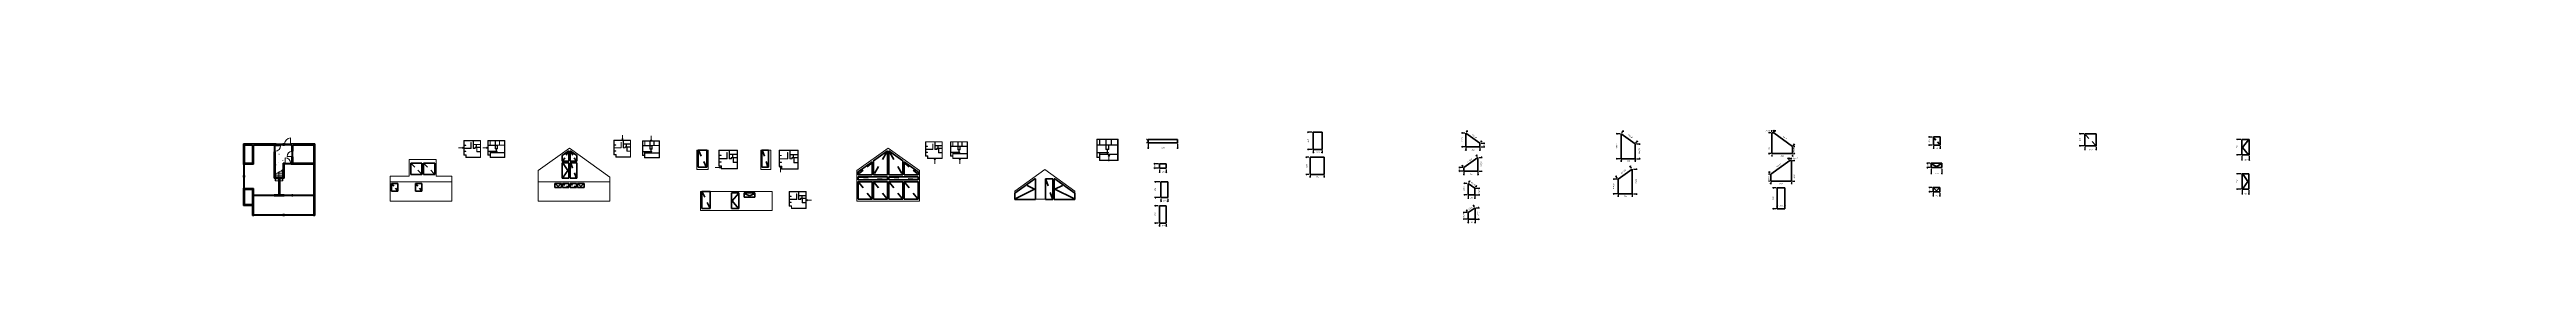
# Model space of a CAD drawing. Header units: millimetres. Extents: x 0 to 6720, y 0 to 401.
import ezdxf

# ---------------------------------------------------------------- set-up
doc = ezdxf.new("R2010")
doc.units = ezdxf.units.MM
for name, pattern in [('K5LT32773', [0]), ('K5LT32775', [250, 62.5, -62.5, 62.5, -62.5]), ('K5LT32776', [0]), ('K5LT32777', [25.2, 0.2, -25]), ('K5LT32778', [0]), ('K5LT32779', [0]), ('K5LT32780', [250, 62.5, -62.5, 62.5, -62.5]), ('K5LT_BASIC', [0]), ('K5LT_THIN', [0])]:
    doc.linetypes.add(name, pattern=pattern)
doc.layers.add('Системный слой', color=7, linetype='Continuous')
doc.styles.add('KDIMTEXTSTYLE', font='GOST_AU.SHX', dxfattribs={"width": 0.96, "oblique": 15, "height": 5})
doc.dimstyles.new('KDIMSTYLE (0.02)', dxfattribs={"dimtxt": 5, "dimasz": 1, "dimexe": 2, "dimexo": 0, "dimgap": 1, "dimtad": 1, "dimlfac": 50, "dimtxsty": 'KDIMTEXTSTYLE', "dimsah": 1, "dimcen": 0, "dimdle": 1, "dimadec": 0, "dimazin": 0, "dimtfac": 0.667, "dimtmove": 0, "dimatfit": 3, "dimfxl": 0, "dimtvp": 1, "dimtolj": 1, "dimtzin": 0, "dimarcsym": 0})

# ---------------------------------------------------------------- blocks, each defined once
blk = doc.blocks.new('U0')
at = {"layer": 'Системный слой', "color": 5, "linetype": 'K5LT32777', "lineweight": 18}
for p, q in [((612.5, 162.8), (612.5, 221.8)), ((613.3, 163.3), (613.3, 221.8)), ((613.3, 221.8), (632.1, 221.8)), ((613.3, 217.8), (632.1, 217.8)), ((613.3, 212.6), (632.1, 212.6)), ((613.3, 207.4), (632.1, 207.4)), ((613.3, 202.2), (632.1, 202.2)), ((622.5, 217.8), (620.7, 216.1)), ((624.2, 216.1), (620.7, 216.1)), ((622.5, 217.8), (624.2, 216.1)), ((622.5, 168.6), (622.5, 216.1)), ((632.1, 174.1), (632.1, 221.8)), ((632.9, 174.6), (632.9, 221.8)), ((633.1, 174.7), (633.1, 221.8)), ((613.3, 197), (632.1, 197)), ((613.3, 191.8), (632.1, 191.8)), ((613.3, 186.6), (632.1, 186.6)), ((613.3, 181.4), (632.1, 181.4)), ((613.3, 176.2), (632.1, 176.2)), ((613.3, 171), (626.7, 171)), ((613.3, 165.8), (617.7, 165.8))]:
    blk.add_line(p, q, dxfattribs=at)
at = {"layer": 'Системный слой', "color": 5, "linetype": 'K5LT32776', "lineweight": 18}
for p, q in [((612.5, 162.8), (633.1, 174.7)), ((612.5, 145), (612.5, 162.8)), ((633.1, 145), (612.5, 145)), ((613.3, 145), (613.3, 163.3)), ((613.3, 160.6), (632.1, 160.6)), ((613.3, 155.4), (632.1, 155.4)), ((613.3, 150.2), (632.1, 150.2)), ((617.7, 165.8), (632.1, 165.8)), ((622.5, 145), (622.5, 168.6)), ((626.7, 171), (632.1, 171)), ((632.1, 145), (632.1, 174.1)), ((632.9, 145), (632.9, 174.6)), ((633.1, 145), (633.1, 174.7))]:
    blk.add_line(p, q, dxfattribs=at)
blk.add_circle((622.5, 145), 1, dxfattribs=at)
at = {"layer": 'Системный слой'}
blk.add_point((633.1, 152.6), dxfattribs=at)
blk = doc.blocks.new('U3')
at = {"layer": 'Системный слой', "color": 5, "linetype": 'K5LT_BASIC', "lineweight": 40}
for p, q in [((3060.5, 257.7), (2980.7, 257.7)), ((2980.7, 257.7), (2980.7, 248.5)), ((2980.7, 248.5), (3060.5, 248.5)), ((3060.5, 248.5), (3060.5, 257.7))]:
    blk.add_line(p, q, dxfattribs=at)
blk = doc.blocks.new('U4')
at = {"layer": 'Системный слой', "color": 5, "linetype": 'K5LT_BASIC', "lineweight": 40}
for p, q in [((3029.9, 191.3), (3011.5, 191.3)), ((3011.5, 191.3), (3011.5, 179.3)), ((3011.5, 179.3), (3029.9, 179.3)), ((3029.9, 179.3), (3029.9, 191.3))]:
    blk.add_line(p, q, dxfattribs=at)
blk = doc.blocks.new('U5')
at = {"layer": 'Системный слой', "color": 5, "linetype": 'K5LT_BASIC', "lineweight": 40}
for p, q in [((3033.7, 142), (3015.3, 142)), ((3015.3, 142), (3015.3, 99.4)), ((3033.7, 99.4), (3033.7, 142)), ((3015.3, 99.4), (3033.7, 99.4))]:
    blk.add_line(p, q, dxfattribs=at)
blk = doc.blocks.new('U6')
at = {"layer": 'Системный слой', "color": 5, "linetype": 'K5LT_BASIC', "lineweight": 40}
for p, q in [((3029.8, 76.9), (3011, 76.9)), ((3011, 76.9), (3011, 30.3)), ((3029.8, 30.3), (3029.8, 76.9)), ((3011, 30.3), (3029.8, 30.3))]:
    blk.add_line(p, q, dxfattribs=at)
blk = doc.blocks.new('U7')
at = {"layer": 'Системный слой', "color": 5, "linetype": 'K5LT_BASIC', "lineweight": 40}
for p, q in [((3452.3, 277.3), (3428.7, 277.3)), ((3428.7, 277.3), (3428.7, 230.7)), ((3452.3, 230.7), (3452.3, 277.3)), ((3428.7, 230.7), (3452.3, 230.7))]:
    blk.add_line(p, q, dxfattribs=at)
blk = doc.blocks.new('U8')
at = {"layer": 'Системный слой', "color": 5, "linetype": 'K5LT_BASIC', "lineweight": 40}
for p, q in [((3458.1, 209.1), (3419.9, 209.1)), ((3419.9, 209.1), (3419.9, 162.5)), ((3458.1, 162.5), (3458.1, 209.1)), ((3419.9, 162.5), (3458.1, 162.5))]:
    blk.add_line(p, q, dxfattribs=at)
blk = doc.blocks.new('U9')
at = {"layer": 'Системный слой', "color": 5, "linetype": 'K5LT_BASIC', "lineweight": 40}
for p, q in [((4708.1, 125.8), (4687.1, 125.8)), ((4687.1, 125.8), (4687.1, 69.2)), ((4687.1, 69.2), (4708.1, 69.2)), ((4708.1, 69.2), (4708.1, 125.8))]:
    blk.add_line(p, q, dxfattribs=at)
blk = doc.blocks.new('U10')
at = {"layer": 'Системный слой', "color": 5, "linetype": 'K5LT_BASIC', "lineweight": 40}
for p, q in [((5129.2, 264.4), (5111, 264.4)), ((5111, 264.4), (5111, 242.6)), ((5111, 242.6), (5129.2, 242.6)), ((5129.2, 242.6), (5129.2, 264.4))]:
    blk.add_line(p, q, dxfattribs=at)
blk = doc.blocks.new('U11')
at = {"layer": 'Системный слой', "color": 5, "linetype": 'K5LT_BASIC', "lineweight": 40}
for p, q in [((5134, 192.9), (5104.8, 192.9)), ((5104.8, 192.9), (5104.8, 181.1)), ((5104.8, 181.1), (5134, 181.1)), ((5134, 181.1), (5134, 192.9))]:
    blk.add_line(p, q, dxfattribs=at)
blk = doc.blocks.new('U12')
at = {"layer": 'Системный слой', "color": 5, "linetype": 'K5LT_BASIC', "lineweight": 40}
for p, q in [((5128.5, 127.1), (5110.3, 127.1)), ((5110.3, 127.1), (5110.3, 115.3)), ((5110.3, 115.3), (5128.5, 115.3)), ((5128.5, 115.3), (5128.5, 127.1))]:
    blk.add_line(p, q, dxfattribs=at)
blk = doc.blocks.new('U13')
at = {"layer": 'Системный слой', "color": 5, "linetype": 'K5LT_BASIC', "lineweight": 40}
for p, q in [((5552.7, 272.9), (5521.9, 272.9)), ((5521.9, 272.9), (5521.9, 240.5)), ((5552.7, 240.5), (5552.7, 272.9)), ((5521.9, 240.5), (5552.7, 240.5))]:
    blk.add_line(p, q, dxfattribs=at)
blk = doc.blocks.new('U14')
at = {"layer": 'Системный слой', "color": 5, "linetype": 'K5LT_BASIC', "lineweight": 40}
for p, q in [((5968.1, 257.8), (5947.7, 257.8)), ((5947.7, 257.8), (5947.7, 215.8)), ((5947.7, 215.8), (5968.1, 215.8)), ((5968.1, 215.8), (5968.1, 257.8))]:
    blk.add_line(p, q, dxfattribs=at)
blk = doc.blocks.new('U15')
at = {"layer": 'Системный слой', "color": 5, "linetype": 'K5LT_BASIC', "lineweight": 40}
for p, q in [((5967.1, 164.3), (5948.9, 164.3)), ((5948.9, 164.3), (5948.9, 122.3)), ((5967.1, 122.3), (5967.1, 164.3)), ((5948.9, 122.3), (5967.1, 122.3))]:
    blk.add_line(p, q, dxfattribs=at)
blk = doc.blocks.new('KDIMARROW_03')
at = {"layer": 'Системный слой', "color": 0, "linetype": 'K5LT_BASIC', "lineweight": 40}
blk.add_line((-1.1, -1.1), (1.1, 1.1), dxfattribs=at)
at = {"layer": 'Системный слой', "color": 0, "linetype": 'K5LT_THIN', "lineweight": 18}
for q in [(-1, 0), (2, 0)]:
    blk.add_line((0, 0), q, dxfattribs=at)

msp = doc.modelspace()

# ---------------------------------------------------------------- linework, layer by layer
at = {"layer": 'Системный слой', "color": 1, "linetype": 'K5LT32778', "lineweight": 18}
for p, q in [((1554.07075, 255.62926), (1554.07075, 269.7469)), ((1123.70616, 235.16697), (1109.52176, 235.16697)), ((1123.70616, 235.16697), (1120.16006, 236.94002)), ((1123.70616, 235.16697), (1120.16006, 233.39392)), ((1189.44138, 235.22459), (1175.25699, 235.22459)), ((1189.44138, 235.22459), (1185.89528, 236.99764)), ((1189.44138, 235.22459), (1185.89528, 233.45154)), ((1554.07075, 255.62926), (1552.30604, 259.15867)), ((1554.07075, 255.62926), (1555.83545, 259.15867)), ((1632.07075, 253.6), (1630.30604, 257.12941)), ((1632.07075, 253.6), (1632.07075, 267.71765)), ((1632.07075, 253.6), (1633.83545, 257.12941)), ((2401.85683, 205.71765), (2400.09212, 202.18824)), ((2401.85683, 205.71765), (2401.85683, 191.6)), ((2401.85683, 205.71765), (2403.62153, 202.18824)), ((2469.88459, 205.71765), (2468.11988, 202.18824)), ((2469.88459, 205.71765), (2469.88459, 191.6)), ((2469.88459, 205.71765), (2471.64929, 202.18824)), ((2874.01569, 216.51477), (2871.78022, 212.04383)), ((2874.01569, 216.51477), (2874.01569, 198.63101)), ((2874.01569, 216.51477), (2876.25115, 212.04383)), ((1821.96818, 181.25083), (1806.28873, 181.25083)), ((1821.96818, 181.25083), (1818.04832, 183.21076)), ((1821.96818, 181.25083), (1818.04832, 179.2909)), ((1983.10668, 184.09244), (1981.13126, 180.1416)), ((1983.10668, 184.09244), (1983.10668, 168.2891)), ((1983.10668, 184.09244), (1985.0821, 180.1416)), ((2052.66218, 92.26514), (2056.20828, 94.03819)), ((2052.66218, 92.26514), (2066.84658, 92.26514)), ((2052.66218, 92.26514), (2056.20828, 90.49209))]:
    msp.add_line(p, q, dxfattribs=at)
at = {"layer": 'Системный слой', "color": 5, "linetype": 'K5LT_BASIC', "lineweight": 40}
for p, q in [((3880.74715, 247.69579), (3842.54715, 275.24386)), ((3842.54715, 275.24386), (3842.54715, 237.7)), ((4302.2587, 245.46935), (4264.0587, 273.0175)), ((4264.0587, 273.0175), (4264.0587, 205.27357)), ((4677.64454, 275.78689), (4672.57472, 275.78689)), ((4672.57472, 275.78689), (4672.57472, 219.18689)), ((4729.17472, 238.34802), (4677.64454, 275.78689)), ((5532.76972, 260.62958), (5524.21828, 269.26094)), ((526.07328, 245.61617), (526.07328, 189.61617)), ((615.27328, 245.61617), (526.07328, 245.61617)), ((529.27328, 193.01617), (529.27328, 242.41617)), ((529.27328, 242.41617), (550.47328, 242.41617)), ((550.47328, 242.41617), (550.47328, 193.01617)), ((553.27328, 190.21617), (553.27328, 242.41617)), ((553.27328, 242.41617), (609.27328, 242.41617)), ((609.27328, 242.41617), (609.27328, 242.01616)), ((612.07328, 242.01616), (609.27328, 242.01616)), ((609.27328, 224.01616), (612.07328, 224.01616)), ((609.27328, 224.01616), (609.27328, 152.01617)), ((612.07328, 242.41617), (615.27328, 242.41617)), ((612.07328, 242.01616), (612.07328, 242.41617)), ((612.07328, 154.81617), (612.07328, 224.01616)), ((615.27328, 245.61617), (615.27328, 242.41617)), ((615.27328, 245.61617), (615.27328, 242.41617)), ((633.07328, 242.41617), (633.07328, 245.61617)), ((633.07328, 242.41617), (633.07328, 245.61617)), ((637.07328, 245.61617), (633.07328, 245.61617)), ((633.07328, 242.41617), (637.07328, 242.41617)), ((637.07328, 245.61617), (637.07328, 242.41617)), ((637.07328, 245.61617), (637.07328, 242.41617)), ((654.87328, 242.41617), (654.87328, 245.61617)), ((654.87328, 242.41617), (654.87328, 245.61617)), ((719.87328, 245.61617), (654.87328, 245.61617)), ((654.87328, 242.41617), (657.27328, 242.41617)), ((657.27328, 242.41617), (657.27328, 226.21616)), ((660.07328, 226.21616), (657.27328, 226.21616)), ((657.27328, 210.21616), (660.07328, 210.21616)), ((657.27328, 210.21616), (657.27328, 193.01617)), ((660.07328, 242.41617), (716.67328, 242.41617)), ((660.07328, 226.21616), (660.07328, 242.41617)), ((660.07328, 193.01617), (660.07328, 210.21616)), ((716.67328, 242.41617), (716.67328, 193.01617)), ((719.87328, 50.61617), (719.87328, 245.61617)), ((1408.69316, 226.45768), (1391.09316, 213.76532)), ((1391.09316, 213.76532), (1391.09316, 198.4)), ((1393.45316, 201.22), (1397.7422, 208.08849)), ((1402.04412, 214.9776), (1406.33316, 221.84608)), ((1408.69316, 198.4), (1408.69316, 226.45768)), ((1430.29316, 213.76537), (1412.69316, 226.45768)), ((1412.69316, 226.45768), (1412.69316, 198.4)), ((1419.3422, 214.9776), (1415.05316, 221.84609)), ((1427.93316, 201.22), (1423.64412, 208.08849)), ((1430.29316, 198.4), (1430.29316, 213.76537)), ((1783.24155, 228.29613), (1760.04155, 228.29613)), ((1760.04155, 228.29613), (1760.04155, 181.89613)), ((1768.28819, 212.32389), (1761.60155, 226.73613)), ((1783.24155, 181.89613), (1783.24155, 228.29613)), ((1950.73532, 228.29613), (1932.93532, 228.29613)), ((1932.93532, 228.29613), (1932.93532, 181.89613)), ((1939.38376, 212.32389), (1934.49532, 226.73613)), ((1950.73532, 181.89613), (1950.73532, 228.29613)), ((2273.2987, 226.45772), (2235.6987, 199.34226)), ((2259.98966, 202.78982), (2270.9387, 221.84612)), ((2273.2987, 161.8), (2273.2987, 226.45772)), ((2314.8987, 199.34226), (2277.2987, 226.45772)), ((2277.2987, 226.45772), (2277.2987, 161.8)), ((2290.60774, 202.78982), (2279.6587, 221.84612)), ((3837.25285, 181.44579), (3875.45285, 208.99386)), ((3842.54715, 237.7), (3880.74715, 237.7)), ((3875.45285, 208.99386), (3875.45285, 171.45)), ((3880.74715, 237.7), (3880.74715, 247.69579)), ((4264.0587, 205.27357), (4302.2587, 205.27357)), ((4302.2587, 205.27357), (4302.2587, 245.46935)), ((4672.57472, 219.18689), (4729.17472, 219.18689)), ((4729.17472, 219.18689), (4729.17472, 238.34802)), ((5117.726, 256.22511), (5113.40366, 261.62637)), ((5126.38366, 245.40637), (5122.06132, 250.80763)), ((5549.89828, 243.34094), (5541.34684, 251.9723)), ((5949.286, 236.20164), (5966.166, 256.62164)), ((5966.166, 215.78164), (5949.286, 236.20164)), ((529.27328, 189.61617), (526.07328, 189.61617)), ((526.07328, 159.21617), (529.27328, 159.21617)), ((526.07328, 159.21617), (526.07328, 155.21617)), ((529.27328, 155.21617), (526.07328, 155.21617)), ((550.47328, 193.01617), (529.27328, 193.01617)), ((529.27328, 189.61617), (529.27328, 190.21617)), ((529.27328, 190.21617), (553.27328, 190.21617)), ((529.27328, 155.21617), (529.27328, 159.21617)), ((609.27328, 152.01617), (621.87328, 152.01617)), ((633.67328, 154.81617), (612.07328, 154.81617)), ((621.87328, 152.01617), (621.87328, 107.21617)), ((624.67328, 152.01617), (636.47328, 152.01617)), ((624.67328, 107.21617), (624.67328, 152.01617)), ((637.87328, 193.01617), (633.67328, 193.01617)), ((633.67328, 193.01617), (633.67328, 154.81617)), ((636.47328, 190.21617), (637.87328, 190.21617)), ((636.47328, 152.01617), (636.47328, 190.21617)), ((637.87328, 193.01617), (637.87328, 190.21617)), ((655.87328, 190.21617), (655.87328, 193.01617)), ((657.27328, 193.01617), (655.87328, 193.01617)), ((655.87328, 190.21617), (716.67328, 190.21617)), ((716.67328, 193.01617), (660.07328, 193.01617)), ((716.67328, 190.21617), (716.67328, 107.21617)), ((945.22895, 138), (927.52895, 138)), ((927.52895, 138), (927.52895, 116.6)), ((934.21129, 130.23874), (929.88895, 135.64)), ((945.22895, 116.6), (945.22895, 138)), ((1010.32895, 193.34094), (979.92895, 193.34094)), ((979.92895, 193.34094), (979.92895, 162.24094)), ((979.92895, 162.24094), (1010.32895, 162.24094)), ((990.84039, 182.34958), (982.28895, 190.98094)), ((1010.32895, 138), (992.62895, 138)), ((992.62895, 138), (992.62895, 116.6)), ((999.31129, 130.23874), (994.98895, 135.64)), ((1007.96895, 165.06094), (999.41751, 173.6923)), ((1010.32895, 162.24094), (1010.32895, 193.34094)), ((1010.32895, 116.6), (1010.32895, 138)), ((1045.32895, 193.34094), (1014.32895, 193.34094)), ((1014.32895, 193.34094), (1014.32895, 162.24094)), ((1014.32895, 162.24094), (1045.32895, 162.24094)), ((1025.44019, 182.34958), (1016.68895, 190.98094)), ((1042.96895, 165.06094), (1034.21771, 173.6923)), ((1045.32895, 162.24094), (1045.32895, 193.34094)), ((1388.89316, 138), (1371.09316, 138)), ((1371.09316, 138), (1371.09316, 126.6)), ((1379.99316, 129.42), (1373.45316, 135.64)), ((1386.53316, 135.64), (1379.99316, 129.42)), ((1388.89316, 126.6), (1388.89316, 138)), ((1391.09316, 198.4), (1408.69316, 198.4)), ((1408.69316, 194.4), (1391.09316, 194.4)), ((1391.09316, 194.4), (1391.09316, 152.4)), ((1391.09316, 152.4), (1408.69316, 152.4)), ((1408.69316, 138), (1391.29316, 138)), ((1391.29316, 138), (1391.29316, 126.6)), ((1397.6084, 133.68276), (1392.85316, 136.44)), ((1406.33316, 173.63), (1393.45316, 192.04)), ((1393.45316, 155.22), (1406.33316, 173.63)), ((1408.69316, 152.4), (1408.69316, 194.4)), ((1408.69316, 126.6), (1408.69316, 138)), ((1412.69316, 198.4), (1430.29316, 198.4)), ((1430.29316, 194.4), (1412.69316, 194.4)), ((1412.69316, 194.4), (1412.69316, 152.4)), ((1412.69316, 152.4), (1430.29316, 152.4)), ((1430.09316, 138), (1412.69316, 138)), ((1412.69316, 138), (1412.69316, 126.6)), ((1419.075, 179.89296), (1414.25316, 192.84)), ((1419.0084, 133.68276), (1414.25316, 136.44)), ((1428.73316, 153.96), (1423.91132, 166.90704)), ((1430.09316, 126.6), (1430.09316, 138)), ((1430.29316, 152.4), (1430.29316, 194.4)), ((1450.29316, 138), (1432.49316, 138)), ((1432.49316, 138), (1432.49316, 126.6)), ((1441.39316, 129.42), (1434.85316, 135.64)), ((1447.93316, 135.64), (1441.39316, 129.42)), ((1450.29316, 126.6), (1450.29316, 138)), ((1760.04155, 181.89613), (1783.24155, 181.89613)), ((1781.68155, 183.45613), (1774.99491, 197.86837)), ((1932.93532, 181.89613), (1950.73532, 181.89613)), ((1949.17532, 183.45613), (1944.28688, 197.86837)), ((2273.2987, 156.2), (2194.09869, 156.2)), ((2194.09869, 156.2), (2194.09869, 147.6)), ((2194.09869, 147.6), (2273.2987, 147.6)), ((2231.6987, 196.45764), (2194.0987, 169.34226)), ((2194.0987, 169.34226), (2194.0987, 161.8)), ((2194.0987, 161.8), (2231.6987, 161.8)), ((2231.6987, 142), (2194.0987, 142)), ((2194.0987, 142), (2194.0987, 95.6)), ((2220.99334, 152.81516), (2195.65869, 154.64)), ((2207.14054, 126.02776), (2195.6587, 140.44)), ((2196.4587, 164.62), (2207.40774, 173.68628)), ((2218.38966, 182.77978), (2229.3387, 191.84606)), ((2231.6987, 161.8), (2231.6987, 196.45764)), ((2231.6987, 95.6), (2231.6987, 142)), ((2235.6987, 199.34226), (2235.6987, 161.8)), ((2235.6987, 161.8), (2273.2987, 161.8)), ((2273.2987, 142), (2235.6987, 142)), ((2235.6987, 142), (2235.6987, 95.6)), ((2248.74054, 126.02776), (2237.2587, 140.44)), ((2238.0587, 164.62), (2249.00774, 183.6763)), ((2271.7387, 149.16), (2246.40406, 150.98484)), ((2273.2987, 147.6), (2273.2987, 156.2)), ((2273.2987, 95.6), (2273.2987, 142)), ((2277.2987, 161.8), (2314.8987, 161.8)), ((2356.4987, 156.2), (2277.2987, 156.2)), ((2277.2987, 156.2), (2277.2987, 147.6)), ((2277.2987, 147.6), (2356.4987, 147.6)), ((2314.8987, 142), (2277.2987, 142)), ((2277.2987, 142), (2277.2987, 95.6)), ((2304.19334, 152.81516), (2278.8587, 154.64)), ((2290.34054, 126.02776), (2278.8587, 140.44)), ((2312.5387, 164.62), (2301.58966, 183.6763)), ((2314.8987, 161.8), (2314.8987, 199.34226)), ((2314.8987, 95.6), (2314.8987, 142)), ((2356.4987, 169.34226), (2318.8987, 196.45764)), ((2318.8987, 196.45764), (2318.8987, 161.8)), ((2318.8987, 161.8), (2356.4987, 161.8)), ((2356.4987, 142), (2318.8987, 142)), ((2318.8987, 142), (2318.8987, 95.6)), ((2331.94054, 126.02776), (2320.4587, 140.44)), ((2332.20774, 182.77978), (2321.2587, 191.84606)), ((2354.9387, 149.16), (2329.60406, 150.98484)), ((2354.1387, 164.62), (2343.18966, 173.68628)), ((2356.4987, 161.8), (2356.4987, 169.34226)), ((2356.4987, 147.6), (2356.4987, 156.2)), ((2356.4987, 95.6), (2356.4987, 142)), ((2673.34073, 150.30165), (2619.0387, 111.14165)), ((2675.0387, 150.30165), (2673.34073, 150.30165)), ((2675.0387, 94.30165), (2675.0387, 150.30165)), ((2722.2387, 150.30165), (2701.8387, 150.30165)), ((2701.8387, 150.30165), (2701.8387, 94.30165)), ((2709.15294, 131.13261), (2703.3987, 148.74165)), ((2722.2387, 94.30165), (2722.2387, 150.30165)), ((2727.13666, 150.30165), (2725.4387, 150.30165)), ((2725.4387, 150.30165), (2725.4387, 94.30165)), ((2781.4387, 111.14165), (2727.13666, 150.30165)), ((3837.25285, 171.45), (3837.25285, 181.44579)), ((3875.45285, 171.45), (3837.25285, 171.45)), ((3866.826, 125.1389), (3848.626, 138.2639)), ((3848.626, 138.2639), (3848.626, 107.12)), ((4255.7413, 149.46935), (4293.9413, 177.0175)), ((4255.7413, 109.27357), (4255.7413, 149.46935)), ((4293.9413, 177.0175), (4293.9413, 109.27357)), ((4669.57472, 163.20802), (4721.1049, 200.64689)), ((4669.57472, 144.04689), (4669.57472, 163.20802)), ((4726.17472, 144.04689), (4669.57472, 144.04689)), ((4721.1049, 200.64689), (4726.17472, 200.64689)), ((4726.17472, 200.64689), (4726.17472, 144.04689)), ((5119.21517, 183.92638), (5107.17517, 190.14638)), ((5131.25517, 190.14638), (5119.21517, 183.92638)), ((5964.166, 143.56811), (5951.286, 161.97811)), ((5951.286, 125.15811), (5964.166, 143.56811)), ((526.07328, 124.81617), (529.27328, 124.81617)), ((526.07328, 124.81617), (526.07328, 77.61617)), ((526.07328, 77.61617), (550.27328, 77.61617)), ((529.27328, 124.21618), (529.27328, 124.81617)), ((553.27328, 124.21618), (529.27328, 124.21618)), ((529.27328, 80.81617), (529.27328, 121.41618)), ((529.27328, 121.41618), (550.47328, 121.41618)), ((550.47328, 80.81617), (529.27328, 80.81617)), ((550.27328, 77.61617), (550.27328, 50.61617)), ((550.47328, 121.41618), (550.47328, 80.81617)), ((553.27328, 107.21617), (553.27328, 124.21618)), ((553.87328, 107.21617), (553.27328, 107.21617)), ((553.27328, 104.41617), (553.87328, 104.41617)), ((553.27328, 80.81617), (553.27328, 104.41617)), ((553.47328, 80.81617), (553.27328, 80.81617)), ((553.47328, 53.81617), (553.47328, 80.81617)), ((553.87328, 107.21617), (553.87328, 104.41617)), ((609.87328, 104.41617), (609.87328, 107.21617)), ((621.87328, 107.21617), (609.87328, 107.21617)), ((609.87328, 104.41617), (636.67328, 104.41617)), ((636.67328, 107.21617), (624.67328, 107.21617)), ((636.67328, 107.21617), (636.67328, 104.41617)), ((657.07328, 104.41617), (657.07328, 107.21617)), ((660.27328, 107.21617), (657.07328, 107.21617)), ((657.07328, 104.41617), (660.27328, 104.41617)), ((660.27328, 107.21617), (660.27328, 104.41617)), ((716.27328, 104.41617), (716.27328, 107.21617)), ((716.67328, 107.21617), (716.27328, 107.21617)), ((716.27328, 104.41617), (716.67328, 104.41617)), ((716.67328, 104.41617), (716.67328, 53.81617)), ((927.52895, 116.6), (945.22895, 116.6)), ((942.86895, 119.42), (938.54661, 124.82126)), ((992.62895, 116.6), (1010.32895, 116.6)), ((1007.96895, 119.42), (1003.64661, 124.82126)), ((1371.09316, 126.6), (1388.89316, 126.6)), ((1391.29316, 126.6), (1408.69316, 126.6)), ((1407.13316, 128.16), (1402.37792, 130.91724)), ((1412.69316, 126.6), (1430.09316, 126.6)), ((1428.53316, 128.16), (1423.77792, 130.91724)), ((1432.49316, 126.6), (1450.29316, 126.6)), ((1792.55737, 116.42353), (1769.35738, 116.42353)), ((1769.35738, 116.42353), (1769.35738, 70.02353)), ((1769.35738, 70.02353), (1792.55737, 70.02353)), ((1777.60402, 100.45129), (1770.91738, 114.86353)), ((1790.99737, 71.58353), (1784.31074, 85.99577)), ((1792.55737, 70.02353), (1792.55737, 116.42353)), ((1870.35738, 112.42353), (1850.35738, 112.42353)), ((1850.35738, 112.42353), (1850.35738, 70.02353)), ((1850.35738, 70.02353), (1870.35738, 70.02353)), ((1851.91738, 90.44353), (1868.79738, 110.86353)), ((1868.79738, 70.02353), (1851.91738, 90.44353)), ((1870.35738, 70.02353), (1870.35738, 112.42353)), ((1913.75737, 112.42353), (1884.95737, 112.42353)), ((1884.95737, 112.42353), (1884.95737, 101.02353)), ((1884.95737, 101.02353), (1913.75737, 101.02353)), ((1899.35737, 103.84353), (1887.31737, 110.06353)), ((1911.39737, 110.06353), (1899.35737, 103.84353)), ((1913.75737, 101.02353), (1913.75737, 112.42353)), ((2194.0987, 95.6), (2231.6987, 95.6)), ((2230.1387, 97.16), (2218.65686, 111.57224)), ((2235.6987, 95.6), (2273.2987, 95.6)), ((2271.7387, 97.16), (2260.25686, 111.57224)), ((2277.2987, 95.6), (2314.8987, 95.6)), ((2313.3387, 97.16), (2301.85686, 111.57224)), ((2318.8987, 95.6), (2356.4987, 95.6)), ((2354.9387, 97.16), (2343.45686, 111.57224)), ((2619.0387, 111.14165), (2619.0387, 94.30165)), ((2619.0387, 94.30165), (2675.0387, 94.30165)), ((2621.3987, 97.12165), (2672.6787, 122.01811)), ((2672.6787, 122.01811), (2652.04602, 132.03528)), ((2701.8387, 94.30165), (2722.2387, 94.30165)), ((2720.6787, 95.86165), (2714.92446, 113.47069)), ((2725.4387, 94.30165), (2781.4387, 94.30165)), ((2727.7987, 122.01811), (2748.43137, 132.03528)), ((2779.0787, 97.12165), (2727.7987, 122.01811)), ((2781.4387, 94.30165), (2781.4387, 111.14165)), ((3848.626, 107.12), (3866.826, 107.12)), ((3849.174, 58.8889), (3867.374, 72.0139)), ((3866.826, 107.12), (3866.826, 125.1389)), ((3867.374, 72.0139), (3867.374, 40.87)), ((4293.9413, 109.27357), (4255.7413, 109.27357)), ((5119.21517, 118.16), (5112.67517, 124.38)), ((5125.75517, 124.38), (5119.21517, 118.16)), ((550.27328, 50.61617), (553.87328, 50.61617)), ((553.87328, 53.81617), (553.47328, 53.81617)), ((553.87328, 53.81617), (553.87328, 50.61617)), ((553.87328, 53.81617), (553.87328, 50.61617)), ((591.47328, 50.61617), (591.47328, 53.81617)), ((595.47328, 53.81617), (595.47328, 50.61617)), ((633.07328, 50.61617), (633.07328, 53.81617)), ((633.07328, 50.61617), (633.07328, 53.81617)), ((637.07328, 53.81617), (633.07328, 53.81617)), ((633.07328, 50.61617), (637.07328, 50.61617)), ((637.07328, 53.81617), (637.07328, 50.61617)), ((637.07328, 53.81617), (637.07328, 50.61617)), ((674.67328, 50.61617), (674.67328, 53.81617)), ((678.67328, 53.81617), (678.67328, 50.61617)), ((716.27328, 50.61617), (716.27328, 53.81617)), ((716.27328, 50.61617), (716.27328, 53.81617)), ((716.67328, 53.81617), (716.27328, 53.81617)), ((716.27328, 50.61617), (719.87328, 50.61617)), ((3849.174, 40.87), (3849.174, 58.8889)), ((3867.374, 40.87), (3849.174, 40.87))]:
    msp.add_line(p, q, dxfattribs=at)
at = {"layer": 'Системный слой', "color": 7, "linetype": 'K5LT32775', "lineweight": 18}
for p, q in [((609.27328, 242.01616), (609.27328, 224.01616)), ((612.07328, 242.01616), (612.07328, 224.01616)), ((637.07328, 245.61617), (654.87328, 245.61617)), ((637.07328, 242.41617), (654.87328, 242.41617)), ((657.27328, 210.21616), (657.27328, 226.21616)), ((660.07328, 210.21616), (660.07328, 226.21616)), ((1143.32791, 234.0795), (1139.07259, 234.0795)), ((1143.32791, 233.37028), (1139.07259, 233.37028)), ((1149.11987, 247.6256), (1149.11987, 251.4081)), ((1149.82909, 247.6256), (1149.82909, 251.4081)), ((1153.96621, 234.0795), (1150.1837, 234.0795)), ((1153.96621, 233.37028), (1150.1837, 233.37028)), ((1157.63051, 240.48612), (1157.63051, 236.70361)), ((1158.33973, 240.48612), (1158.33973, 236.70361)), ((1158.95439, 229.09132), (1158.95439, 232.87382)), ((1159.66361, 229.09132), (1159.66361, 232.87382)), ((1168.76526, 233.25208), (1168.76526, 228.52394)), ((1169.52176, 233.25208), (1169.52176, 228.52394)), ((1209.08677, 253.87707), (1209.08677, 249.62175)), ((1209.79599, 253.87707), (1209.79599, 249.62175)), ((1215.68252, 254.68085), (1219.84328, 254.68085)), ((1215.68252, 253.92435), (1219.84328, 253.92435)), ((1215.87164, 242.55319), (1220.12696, 242.55319)), ((1215.87164, 241.84397), (1220.12696, 241.84397)), ((1220.43429, 246.31206), (1220.43429, 250.09456)), ((1221.14351, 246.31206), (1221.14351, 250.09456)), ((1550.42369, 235.1822), (1546.1884, 235.1822)), ((1550.42369, 234.47631), (1546.1884, 234.47631)), ((1556.1884, 248.66455), (1556.1884, 252.42926)), ((1556.89428, 248.66455), (1556.89428, 252.42926)), ((1561.01193, 235.1822), (1557.24722, 235.1822)), ((1561.01193, 234.47631), (1557.24722, 234.47631)), ((1564.65898, 241.55867), (1564.65898, 237.79396)), ((1565.36487, 241.55867), (1565.36487, 237.79396)), ((1565.97663, 230.21749), (1565.97663, 233.9822)), ((1566.68251, 230.21749), (1566.68251, 233.9822)), ((1575.74134, 234.35867), (1575.74134, 229.65278)), ((1576.49428, 234.35867), (1576.49428, 229.65278)), ((1628.44722, 252.8), (1628.44722, 248.5647)), ((1629.1531, 252.8), (1629.1531, 248.5647)), ((1635.20016, 241.52941), (1639.43545, 241.52941)), ((1635.20016, 240.82353), (1639.43545, 240.82353)), ((1639.74134, 245.27059), (1639.74134, 249.03529)), ((1640.44722, 245.27059), (1640.44722, 249.03529)), ((1837.33403, 205.94595), (1832.6302, 205.94595)), ((1837.33403, 205.16198), (1832.6302, 205.16198)), ((1843.73647, 220.91982), (1843.73647, 225.101)), ((1844.52044, 220.91982), (1844.52044, 225.101)), ((1849.09361, 205.94595), (1844.91243, 205.94595)), ((1849.09361, 205.16198), (1844.91243, 205.16198)), ((1853.14414, 213.02783), (1853.14414, 208.84665)), ((1853.92811, 213.02783), (1853.92811, 208.84665)), ((1854.60755, 200.43201), (1854.60755, 204.6132)), ((1855.39152, 200.43201), (1855.39152, 204.6132)), ((1865.4525, 205.03132), (1865.4525, 199.80484)), ((1866.28873, 205.03132), (1866.28873, 199.80484)), ((2001.78095, 205.4006), (1997.03995, 205.4006)), ((2001.78095, 204.61044), (1997.03995, 204.61044)), ((2008.23398, 220.49279), (2008.23398, 224.70701)), ((2009.02415, 220.49279), (2009.02415, 224.70701)), ((2013.63346, 205.4006), (2009.41923, 205.4006)), ((2013.63346, 204.61044), (2009.41923, 204.61044)), ((2017.71598, 212.53844), (2017.71598, 208.32422)), ((2018.50615, 212.53844), (2018.50615, 208.32422)), ((2019.19096, 199.8431), (2019.19096, 204.05732)), ((2019.98113, 199.8431), (2019.98113, 204.05732)), ((2030.1216, 204.47874), (2030.1216, 199.21096)), ((2030.96445, 204.47874), (2030.96445, 199.21096)), ((2396.11565, 231.15294), (2391.88036, 231.15294)), ((2396.11565, 230.44706), (2391.88036, 230.44706)), ((2401.88036, 244.63529), (2401.88036, 248.4)), ((2402.58624, 244.63529), (2402.58624, 248.4)), ((2406.70389, 231.15294), (2402.93918, 231.15294)), ((2406.70389, 230.44706), (2402.93918, 230.44706)), ((2410.35094, 237.52941), (2410.35094, 233.76471)), ((2411.05683, 237.52941), (2411.05683, 233.76471)), ((2411.66859, 226.18824), (2411.66859, 229.95294)), ((2412.37447, 226.18824), (2412.37447, 229.95294)), ((2421.4333, 230.32941), (2421.4333, 225.62353)), ((2422.18624, 230.32941), (2422.18624, 225.62353)), ((2464.16694, 250.8), (2464.16694, 246.5647)), ((2464.87282, 250.8), (2464.87282, 246.5647)), ((2470.73164, 251.6), (2474.87282, 251.6)), ((2470.73164, 250.84706), (2474.87282, 250.84706)), ((2470.91988, 239.52941), (2475.15517, 239.52941)), ((2470.91988, 238.82353), (2475.15517, 238.82353)), ((2475.46106, 243.27059), (2475.46106, 247.03529)), ((2476.16694, 243.27059), (2476.16694, 247.03529)), ((2865.81896, 257.6176), (2865.81896, 252.25247)), ((2866.71315, 257.6176), (2866.71315, 252.25247)), ((2874.13491, 258.63101), (2879.38081, 258.63101)), ((2874.13491, 257.67721), (2879.38081, 257.67721)), ((2874.37336, 243.3404), (2879.73849, 243.3404)), ((2874.37336, 242.44621), (2879.73849, 242.44621)), ((2880.12597, 248.07959), (2880.12597, 252.8486)), ((2881.02016, 248.07959), (2881.02016, 252.8486)), ((637.87328, 193.01617), (655.87328, 193.01617)), ((637.87328, 190.21617), (655.87328, 190.21617)), ((2026.46833, 95.1493), (2022.21301, 95.1493)), ((2026.46833, 94.44008), (2022.21301, 94.44008)), ((2032.26029, 108.6954), (2032.26029, 112.4779)), ((2032.96951, 108.6954), (2032.96951, 112.4779)), ((2037.10662, 95.1493), (2033.32412, 95.1493)), ((2037.10662, 94.44008), (2033.32412, 94.44008)), ((2040.77093, 101.55592), (2040.77093, 97.77341)), ((2041.48015, 101.55592), (2041.48015, 97.77341)), ((2042.0948, 90.16112), (2042.0948, 93.94362)), ((2042.80402, 90.16112), (2042.80402, 93.94362))]:
    msp.add_line(p, q, dxfattribs=at)
at = {"layer": 'Системный слой', "color": 7, "linetype": 'K5LT32773', "lineweight": 18}
for p, q in [((610.67328, 242.01616), (610.67328, 240.45616)), ((612.03328, 242.01616), (610.67328, 242.01616)), ((610.67328, 240.45616), (612.03328, 240.45616)), ((610.67328, 225.57616), (610.67328, 224.01616)), ((612.03328, 225.57616), (610.67328, 225.57616)), ((610.67328, 224.01616), (612.03328, 224.01616)), ((612.03328, 240.45616), (612.03328, 242.01616)), ((612.03328, 240.45616), (626.91328, 240.45616)), ((612.03328, 224.01616), (612.03328, 225.57616)), ((615.27328, 245.61617), (633.07328, 245.61617)), ((615.27328, 245.61617), (633.07328, 245.61617)), ((633.07328, 244.87617), (615.27328, 244.87617)), ((633.07328, 244.87617), (615.27328, 244.87617)), ((615.27328, 242.41617), (633.07328, 242.41617)), ((615.27328, 242.41617), (633.07328, 242.41617)), ((637.07328, 245.61617), (654.87328, 245.61617)), ((638.63328, 245.57617), (637.07328, 245.57617)), ((637.07328, 245.57617), (637.07328, 244.41617)), ((654.87328, 244.87617), (637.07328, 244.87617)), ((637.07328, 244.41617), (638.63328, 244.41617)), ((637.07328, 242.41617), (654.87328, 242.41617)), ((638.63328, 244.41617), (638.63328, 245.57617)), ((639.43328, 192.97617), (639.43328, 207.85617)), ((657.31328, 211.77616), (644.43328, 211.77616)), ((654.87328, 245.57617), (653.31328, 245.57617)), ((653.31328, 245.57617), (653.31328, 244.41617)), ((653.31328, 244.41617), (654.87328, 244.41617)), ((654.07328, 245.57617), (654.07328, 261.77617)), ((654.87328, 244.41617), (654.87328, 245.57617)), ((658.67328, 226.21616), (657.31328, 226.21616)), ((657.31328, 226.21616), (657.31328, 224.65616)), ((657.31328, 224.65616), (658.67328, 224.65616)), ((658.67328, 211.77616), (657.31328, 211.77616)), ((657.31328, 211.77616), (657.31328, 210.21616)), ((657.31328, 210.21616), (658.67328, 210.21616)), ((658.67328, 224.65616), (658.67328, 226.21616)), ((658.67328, 210.21616), (658.67328, 211.77616)), ((1140.11278, 254.62323), (1123.70616, 254.62323)), ((1123.70616, 214.9542), (1124.55722, 214.9542)), ((1129.33264, 242.21189), (1124.08441, 242.21189)), ((1124.08441, 242.21189), (1124.08441, 241.50267)), ((1124.08441, 241.50267), (1129.33264, 241.50267)), ((1129.33264, 225.80527), (1124.08441, 225.80527)), ((1124.08441, 225.80527), (1124.08441, 225.09605)), ((1124.08441, 225.09605), (1129.33264, 225.09605)), ((1124.46266, 253.86673), (1140.11278, 253.86673)), ((1139.07259, 234.0795), (1124.46266, 234.0795)), ((1124.46266, 233.37028), (1139.07259, 233.37028)), ((1124.55722, 215.7107), (1124.46266, 215.7107)), ((1128.76526, 215.7107), (1124.55722, 215.7107)), ((1124.55722, 215.7107), (1124.55722, 214.9542)), ((1128.76526, 214.9542), (1124.55722, 214.9542)), ((1130.1837, 215.7107), (1128.76526, 215.7107)), ((1128.76526, 214.9542), (1128.76526, 215.7107)), ((1128.76526, 214.9542), (1129.4272, 214.9542)), ((1129.33264, 241.50267), (1129.33264, 242.21189)), ((1129.33264, 225.09605), (1129.33264, 225.80527)), ((1129.4272, 214.9542), (1129.4272, 214.85964)), ((1129.4272, 209.37501), (1129.4272, 214.85964)), ((1130.1837, 214.85964), (1129.4272, 214.85964)), ((1129.4272, 209.37501), (1129.4272, 208.52394)), ((1129.4272, 209.37501), (1130.1837, 209.37501)), ((1129.4272, 208.52394), (1130.27826, 208.52394)), ((1130.1837, 214.85964), (1130.1837, 215.7107)), ((1130.1837, 209.37501), (1130.1837, 214.85964)), ((1130.1837, 209.28044), (1130.1837, 209.37501)), ((1130.27826, 209.28044), (1130.1837, 209.28044)), ((1139.16715, 209.28044), (1130.27826, 209.28044)), ((1130.27826, 209.28044), (1130.27826, 208.52394)), ((1139.16715, 208.52394), (1130.27826, 208.52394)), ((1139.07259, 234.0795), (1139.07259, 233.37028)), ((1140.11278, 209.28044), (1139.16715, 209.28044)), ((1139.16715, 208.52394), (1139.16715, 209.28044)), ((1139.16715, 208.52394), (1140.11278, 208.52394)), ((1140.11278, 254.62323), (1144.32082, 254.62323)), ((1140.11278, 254.62323), (1140.11278, 253.86673)), ((1140.11278, 253.86673), (1144.32082, 253.86673)), ((1149.00167, 209.28044), (1140.11278, 209.28044)), ((1140.11278, 209.28044), (1140.11278, 208.52394)), ((1149.00167, 208.52394), (1140.11278, 208.52394)), ((1143.35155, 234.0795), (1143.32791, 234.0795)), ((1143.32791, 233.37028), (1143.32791, 234.0795)), ((1143.32791, 233.37028), (1144.06077, 233.37028)), ((1143.35155, 248.99676), (1143.35155, 234.0795)), ((1144.06077, 248.99676), (1143.35155, 248.99676)), ((1144.06077, 233.37028), (1144.06077, 248.99676)), ((1144.88819, 254.62323), (1144.32082, 254.62323)), ((1144.32082, 253.86673), (1144.32082, 254.62323)), ((1144.32082, 253.86673), (1144.88819, 253.86673)), ((1144.88819, 254.62323), (1149.00167, 254.62323)), ((1144.88819, 254.62323), (1144.88819, 253.86673)), ((1144.88819, 253.86673), (1149.00167, 253.86673)), ((1149.94729, 254.62323), (1149.00167, 254.62323)), ((1149.00167, 253.86673), (1149.00167, 254.62323)), ((1149.00167, 253.86673), (1149.11987, 253.86673)), ((1149.94729, 209.28044), (1149.00167, 209.28044)), ((1149.00167, 208.52394), (1149.00167, 209.28044)), ((1149.00167, 208.52394), (1149.94729, 208.52394)), ((1149.11987, 253.86673), (1149.11987, 251.4081)), ((1149.82909, 251.4081), (1149.11987, 251.4081)), ((1149.11987, 247.6256), (1149.11987, 233.37028)), ((1149.11987, 247.6256), (1149.82909, 247.6256)), ((1149.11987, 233.37028), (1150.1837, 233.37028)), ((1149.82909, 253.86673), (1149.94729, 253.86673)), ((1149.82909, 251.4081), (1149.82909, 253.86673)), ((1149.82909, 234.0795), (1149.82909, 247.6256)), ((1150.1837, 234.0795), (1149.82909, 234.0795)), ((1168.76526, 244.33955), (1149.85273, 244.33955)), ((1149.85273, 244.33955), (1149.85273, 243.63033)), ((1149.85273, 243.63033), (1157.63051, 243.63033)), ((1149.94729, 254.62323), (1154.06077, 254.62323)), ((1149.94729, 254.62323), (1149.94729, 253.86673)), ((1149.94729, 253.86673), (1154.06077, 253.86673)), ((1158.83618, 209.28044), (1149.94729, 209.28044)), ((1149.94729, 209.28044), (1149.94729, 208.52394)), ((1158.83618, 208.52394), (1149.94729, 208.52394)), ((1150.1837, 234.0795), (1150.1837, 233.37028)), ((1154.3681, 234.0795), (1153.96621, 234.0795)), ((1153.96621, 233.37028), (1153.96621, 234.0795)), ((1153.96621, 233.37028), (1155.07732, 233.37028)), ((1154.62815, 254.62323), (1154.06077, 254.62323)), ((1154.06077, 253.86673), (1154.06077, 254.62323)), ((1154.06077, 253.86673), (1154.62815, 253.86673)), ((1157.63051, 236.67997), (1154.3681, 236.67997)), ((1154.3681, 236.67997), (1154.3681, 234.0795)), ((1154.62815, 254.62323), (1158.83618, 254.62323)), ((1154.62815, 254.62323), (1154.62815, 253.86673)), ((1154.62815, 253.86673), (1158.83618, 253.86673)), ((1155.07732, 235.97075), (1158.95439, 235.97075)), ((1155.07732, 233.37028), (1155.07732, 235.97075)), ((1157.63051, 243.63033), (1157.63051, 240.48612)), ((1158.33973, 240.48612), (1157.63051, 240.48612)), ((1157.63051, 236.70361), (1157.63051, 236.67997)), ((1157.63051, 236.70361), (1158.33973, 236.70361)), ((1158.33973, 243.63033), (1168.76526, 243.63033)), ((1158.33973, 240.48612), (1158.33973, 243.63033)), ((1158.33973, 236.67997), (1158.33973, 236.70361)), ((1168.76526, 236.67997), (1158.33973, 236.67997)), ((1169.52176, 254.62323), (1158.83618, 254.62323)), ((1158.83618, 253.86673), (1158.83618, 254.62323)), ((1158.83618, 253.86673), (1168.76526, 253.86673)), ((1159.78181, 209.28044), (1158.83618, 209.28044)), ((1158.83618, 208.52394), (1158.83618, 209.28044)), ((1158.83618, 208.52394), (1159.78181, 208.52394)), ((1158.95439, 235.97075), (1158.95439, 232.87382)), ((1159.66361, 232.87382), (1158.95439, 232.87382)), ((1158.95439, 229.09132), (1158.95439, 224.29226)), ((1158.95439, 229.09132), (1159.66361, 229.09132)), ((1158.95439, 224.29226), (1168.76526, 224.29226)), ((1159.66361, 232.87382), (1159.66361, 235.97075)), ((1159.66361, 235.97075), (1168.76526, 235.97075)), ((1159.66361, 225.00148), (1159.66361, 229.09132)), ((1168.76526, 225.00148), (1159.66361, 225.00148)), ((1168.6707, 209.28044), (1159.78181, 209.28044)), ((1159.78181, 209.28044), (1159.78181, 208.52394)), ((1168.6707, 208.52394), (1159.78181, 208.52394)), ((1168.76526, 209.28044), (1168.6707, 209.28044)), ((1168.6707, 208.52394), (1168.6707, 209.28044)), ((1168.6707, 208.52394), (1169.52176, 208.52394)), ((1168.76526, 253.86673), (1168.76526, 244.33955)), ((1168.76526, 243.63033), (1168.76526, 243.51212)), ((1168.76526, 243.51212), (1168.76526, 236.70361)), ((1169.52176, 243.51212), (1168.76526, 243.51212)), ((1168.76526, 236.70361), (1168.76526, 236.67997)), ((1168.76526, 236.70361), (1169.52176, 236.70361)), ((1168.76526, 235.97075), (1168.76526, 233.25208)), ((1169.52176, 233.25208), (1168.76526, 233.25208)), ((1168.76526, 228.52394), (1168.76526, 225.00148)), ((1168.76526, 228.52394), (1169.52176, 228.52394)), ((1168.76526, 224.29226), (1168.76526, 214.85964)), ((1168.76526, 214.85964), (1168.76526, 209.37501)), ((1169.52176, 214.85964), (1168.76526, 214.85964)), ((1168.76526, 209.37501), (1168.76526, 209.28044)), ((1168.76526, 209.37501), (1169.52176, 209.37501)), ((1169.52176, 243.51212), (1169.52176, 254.62323)), ((1169.52176, 243.51212), (1169.52176, 236.70361)), ((1169.52176, 233.25208), (1169.52176, 236.70361)), ((1169.52176, 214.85964), (1169.52176, 228.52394)), ((1169.52176, 214.85964), (1169.52176, 209.37501)), ((1169.52176, 208.52394), (1169.52176, 209.37501)), ((1210.57614, 254.68085), (1189.44138, 254.68085)), ((1189.44138, 215.01182), (1195.16242, 215.01182)), ((1190.19789, 253.92435), (1195.18606, 253.92435)), ((1195.18606, 242.2695), (1190.19789, 242.2695)), ((1190.19789, 241.56028), (1214.83145, 241.56028)), ((1214.83145, 225.86289), (1190.19789, 225.86289)), ((1190.19789, 225.15367), (1195.16242, 225.15367)), ((1195.16242, 215.76832), (1190.19789, 215.76832)), ((1195.16242, 225.15367), (1195.16242, 215.76832)), ((1195.16242, 215.01182), (1195.16242, 208.58156)), ((1195.16242, 208.58156), (1196.01349, 208.58156)), ((1195.18606, 253.92435), (1195.18606, 242.2695)), ((1195.89528, 242.2695), (1195.89528, 253.92435)), ((1195.89528, 253.92435), (1209.08677, 253.92435)), ((1214.83145, 242.2695), (1195.89528, 242.2695)), ((1195.91893, 225.15367), (1214.83145, 225.15367)), ((1195.91893, 221.98582), (1195.91893, 225.15367)), ((1196.01349, 221.98582), (1195.91893, 221.98582)), ((1195.91893, 221.2766), (1196.01349, 221.2766)), ((1195.91893, 209.33806), (1195.91893, 221.2766)), ((1196.01349, 209.33806), (1195.91893, 209.33806)), ((1209.25226, 221.98582), (1196.01349, 221.98582)), ((1196.01349, 221.98582), (1196.01349, 221.2766)), ((1209.25226, 221.2766), (1196.01349, 221.2766)), ((1214.73689, 209.33806), (1196.01349, 209.33806)), ((1196.01349, 209.33806), (1196.01349, 208.58156)), ((1204.90238, 209.33806), (1196.01349, 209.33806)), ((1196.01349, 209.33806), (1196.01349, 208.58156)), ((1214.73689, 208.58156), (1196.01349, 208.58156)), ((1204.90238, 208.58156), (1196.01349, 208.58156)), ((1204.90238, 208.58156), (1204.90238, 209.33806)), ((1214.73689, 209.33806), (1205.848, 209.33806)), ((1205.848, 209.33806), (1205.848, 208.58156)), ((1214.73689, 208.58156), (1205.848, 208.58156)), ((1209.08677, 253.92435), (1209.08677, 253.87707)), ((1209.79599, 253.87707), (1209.08677, 253.87707)), ((1209.08677, 249.62175), (1209.08677, 232.52955)), ((1209.08677, 249.62175), (1209.79599, 249.62175)), ((1209.08677, 232.52955), (1212.0655, 232.52955)), ((1212.0655, 221.98582), (1209.25226, 221.98582)), ((1209.25226, 221.2766), (1209.25226, 221.98582)), ((1209.25226, 221.2766), (1215.58796, 221.2766)), ((1209.79599, 253.92435), (1210.57614, 253.92435)), ((1209.79599, 253.87707), (1209.79599, 253.92435)), ((1209.79599, 233.23877), (1209.79599, 249.62175)), ((1214.8551, 233.23877), (1209.79599, 233.23877)), ((1210.57614, 254.68085), (1214.73689, 254.68085)), ((1210.57614, 254.68085), (1210.57614, 253.92435)), ((1210.57614, 254.68085), (1214.73689, 254.68085)), ((1210.57614, 254.68085), (1210.57614, 253.92435)), ((1210.57614, 253.92435), (1214.73689, 253.92435)), ((1210.57614, 253.92435), (1214.73689, 253.92435)), ((1212.0655, 232.52955), (1212.0655, 221.98582)), ((1212.77472, 232.52955), (1215.56432, 232.52955)), ((1212.77472, 221.98582), (1212.77472, 232.52955)), ((1215.58796, 221.98582), (1212.77472, 221.98582)), ((1215.68252, 254.68085), (1214.73689, 254.68085)), ((1214.73689, 253.92435), (1214.73689, 254.68085)), ((1214.73689, 253.92435), (1214.73689, 254.68085)), ((1214.73689, 253.92435), (1215.68252, 253.92435)), ((1215.68252, 209.33806), (1214.73689, 209.33806)), ((1214.73689, 208.58156), (1214.73689, 209.33806)), ((1214.73689, 208.58156), (1214.73689, 209.33806)), ((1214.73689, 208.58156), (1215.68252, 208.58156)), ((1214.83145, 241.56028), (1214.83145, 242.2695)), ((1214.83145, 225.15367), (1214.83145, 225.86289)), ((1215.87164, 242.55319), (1214.8551, 242.55319)), ((1214.8551, 242.55319), (1214.8551, 233.23877)), ((1215.56432, 241.84397), (1215.87164, 241.84397)), ((1215.56432, 232.52955), (1215.56432, 241.84397)), ((1220.41065, 221.98582), (1215.58796, 221.98582)), ((1215.58796, 221.98582), (1215.58796, 221.2766)), ((1220.41065, 221.2766), (1215.58796, 221.2766)), ((1215.68252, 254.68085), (1215.68252, 253.92435)), ((1215.68252, 254.68085), (1219.84328, 254.68085)), ((1215.68252, 254.68085), (1215.68252, 253.92435)), ((1215.68252, 253.92435), (1219.84328, 253.92435)), ((1234.40592, 209.33806), (1215.68252, 209.33806)), ((1215.68252, 209.33806), (1215.68252, 208.58156)), ((1224.57141, 209.33806), (1215.68252, 209.33806)), ((1215.68252, 209.33806), (1215.68252, 208.58156)), ((1234.40592, 208.58156), (1215.68252, 208.58156)), ((1224.57141, 208.58156), (1215.68252, 208.58156)), ((1215.87164, 242.55319), (1215.87164, 241.84397)), ((1235.25699, 254.68085), (1219.84328, 254.68085)), ((1219.84328, 253.92435), (1219.84328, 254.68085)), ((1219.84328, 253.92435), (1219.84328, 254.68085)), ((1219.84328, 253.92435), (1220.43429, 253.92435)), ((1220.43429, 242.55319), (1220.12696, 242.55319)), ((1220.12696, 241.84397), (1220.12696, 242.55319)), ((1220.12696, 241.84397), (1234.50049, 241.84397)), ((1221.16715, 221.98582), (1220.41065, 221.98582)), ((1220.41065, 221.2766), (1220.41065, 221.98582)), ((1220.41065, 221.2766), (1221.16715, 221.2766)), ((1220.43429, 253.92435), (1220.43429, 250.09456)), ((1221.14351, 250.09456), (1220.43429, 250.09456)), ((1220.43429, 246.31206), (1220.43429, 242.55319)), ((1220.43429, 246.31206), (1221.14351, 246.31206)), ((1221.14351, 253.92435), (1234.50049, 253.92435)), ((1221.14351, 250.09456), (1221.14351, 253.92435)), ((1221.14351, 242.55319), (1221.14351, 246.31206)), ((1234.50049, 242.55319), (1221.14351, 242.55319)), ((1234.40592, 221.98582), (1221.16715, 221.98582)), ((1221.16715, 221.98582), (1221.16715, 221.2766)), ((1234.40592, 221.2766), (1221.16715, 221.2766)), ((1224.57141, 208.58156), (1224.57141, 209.33806)), ((1234.40592, 209.33806), (1225.51703, 209.33806)), ((1225.51703, 209.33806), (1225.51703, 208.58156)), ((1234.40592, 208.58156), (1225.51703, 208.58156)), ((1234.50049, 221.98582), (1234.40592, 221.98582)), ((1234.40592, 221.2766), (1234.40592, 221.98582)), ((1234.40592, 221.2766), (1234.50049, 221.2766)), ((1234.50049, 209.33806), (1234.40592, 209.33806)), ((1234.40592, 208.58156), (1234.40592, 209.33806)), ((1234.40592, 208.58156), (1234.40592, 209.33806)), ((1234.40592, 208.58156), (1235.25699, 208.58156)), ((1234.50049, 253.92435), (1234.50049, 242.55319)), ((1234.50049, 241.84397), (1234.50049, 221.98582)), ((1234.50049, 221.2766), (1234.50049, 209.33806)), ((1235.25699, 208.58156), (1235.25699, 254.68085)), ((1530.89428, 255.62926), (1530.89428, 254.7822)), ((1530.89428, 250.61749), (1530.89428, 254.7822)), ((1531.64722, 254.7822), (1530.89428, 254.7822)), ((1530.89428, 250.61749), (1530.89428, 239.46455)), ((1530.89428, 250.61749), (1531.64722, 250.61749)), ((1530.89428, 235.29984), (1530.89428, 239.46455)), ((1531.64722, 239.46455), (1530.89428, 239.46455)), ((1530.89428, 235.29984), (1530.89428, 216.1469)), ((1530.89428, 235.29984), (1531.64722, 235.29984)), ((1530.89428, 216.1469), (1531.74134, 216.1469)), ((1536.49428, 243.27631), (1531.27075, 243.27631)), ((1531.27075, 243.27631), (1531.27075, 242.57043)), ((1531.27075, 242.57043), (1536.49428, 242.57043)), ((1536.49428, 226.9469), (1531.27075, 226.9469)), ((1531.27075, 226.9469), (1531.27075, 226.24102)), ((1531.27075, 226.24102), (1536.49428, 226.24102)), ((1531.64722, 254.7822), (1531.64722, 254.87631)), ((1531.64722, 250.61749), (1531.64722, 254.7822)), ((1531.64722, 239.46455), (1531.64722, 250.61749)), ((1531.64722, 235.29984), (1531.64722, 239.46455)), ((1531.64722, 235.1822), (1531.64722, 235.29984)), ((1546.1884, 235.1822), (1531.64722, 235.1822)), ((1531.64722, 216.89984), (1531.64722, 234.47631)), ((1531.64722, 234.47631), (1546.1884, 234.47631)), ((1531.74134, 216.89984), (1531.64722, 216.89984)), ((1535.92957, 216.89984), (1531.74134, 216.89984)), ((1531.74134, 216.89984), (1531.74134, 216.1469)), ((1535.92957, 216.1469), (1531.74134, 216.1469)), ((1537.34134, 216.89984), (1535.92957, 216.89984)), ((1535.92957, 216.1469), (1535.92957, 216.89984)), ((1535.92957, 216.1469), (1536.5884, 216.1469)), ((1536.49428, 242.57043), (1536.49428, 243.27631)), ((1536.49428, 226.24102), (1536.49428, 226.9469)), ((1536.5884, 216.1469), (1536.5884, 216.05279)), ((1536.5884, 210.59396), (1536.5884, 216.05279)), ((1537.34134, 216.05279), (1536.5884, 216.05279)), ((1536.5884, 210.59396), (1536.5884, 209.7469)), ((1536.5884, 210.59396), (1537.34134, 210.59396)), ((1536.5884, 209.7469), (1537.43545, 209.7469)), ((1537.34134, 216.05279), (1537.34134, 216.89984)), ((1537.34134, 210.59396), (1537.34134, 216.05279)), ((1537.34134, 210.49984), (1537.34134, 210.59396)), ((1537.43545, 210.49984), (1537.34134, 210.49984)), ((1546.28251, 210.49984), (1537.43545, 210.49984)), ((1537.43545, 210.49984), (1537.43545, 209.7469)), ((1546.28251, 209.7469), (1537.43545, 209.7469)), ((1546.1884, 235.1822), (1546.1884, 234.47631)), ((1547.22369, 210.49984), (1546.28251, 210.49984)), ((1546.28251, 209.7469), (1546.28251, 210.49984)), ((1546.28251, 209.7469), (1547.22369, 209.7469)), ((1556.07075, 210.49984), (1547.22369, 210.49984)), ((1547.22369, 210.49984), (1547.22369, 209.7469)), ((1556.07075, 209.7469), (1547.22369, 209.7469)), ((1550.44722, 235.1822), (1550.42369, 235.1822)), ((1550.42369, 234.47631), (1550.42369, 235.1822)), ((1550.42369, 234.47631), (1551.1531, 234.47631)), ((1550.44722, 250.02926), (1550.44722, 235.1822)), ((1551.1531, 250.02926), (1550.44722, 250.02926)), ((1551.1531, 234.47631), (1551.1531, 250.02926)), ((1557.01193, 210.49984), (1556.07075, 210.49984)), ((1556.07075, 209.7469), (1556.07075, 210.49984)), ((1556.07075, 209.7469), (1557.01193, 209.7469)), ((1556.1884, 254.87631), (1556.1884, 252.42926)), ((1556.89428, 252.42926), (1556.1884, 252.42926)), ((1556.1884, 248.66455), (1556.1884, 234.47631)), ((1556.1884, 248.66455), (1556.89428, 248.66455)), ((1556.1884, 234.47631), (1557.24722, 234.47631)), ((1556.89428, 252.42926), (1556.89428, 254.87631)), ((1556.89428, 235.1822), (1556.89428, 248.66455)), ((1557.24722, 235.1822), (1556.89428, 235.1822)), ((1575.74134, 245.39396), (1556.91781, 245.39396)), ((1556.91781, 245.39396), (1556.91781, 244.68808)), ((1556.91781, 244.68808), (1564.65898, 244.68808)), ((1565.85898, 210.49984), (1557.01193, 210.49984)), ((1557.01193, 210.49984), (1557.01193, 209.7469)), ((1565.85898, 209.7469), (1557.01193, 209.7469)), ((1557.24722, 235.1822), (1557.24722, 234.47631)), ((1561.41193, 235.1822), (1561.01193, 235.1822)), ((1561.01193, 234.47631), (1561.01193, 235.1822)), ((1561.01193, 234.47631), (1562.11781, 234.47631)), ((1564.65898, 237.77043), (1561.41193, 237.77043)), ((1561.41193, 237.77043), (1561.41193, 235.1822)), ((1562.11781, 237.06455), (1565.97663, 237.06455)), ((1562.11781, 234.47631), (1562.11781, 237.06455)), ((1564.65898, 244.68808), (1564.65898, 241.55867)), ((1565.36487, 241.55867), (1564.65898, 241.55867)), ((1564.65898, 237.79396), (1564.65898, 237.77043)), ((1564.65898, 237.79396), (1565.36487, 237.79396)), ((1565.36487, 244.68808), (1575.74134, 244.68808)), ((1565.36487, 241.55867), (1565.36487, 244.68808)), ((1565.36487, 237.77043), (1565.36487, 237.79396)), ((1575.74134, 237.77043), (1565.36487, 237.77043)), ((1566.80016, 210.49984), (1565.85898, 210.49984)), ((1565.85898, 209.7469), (1565.85898, 210.49984)), ((1565.85898, 209.7469), (1566.80016, 209.7469)), ((1565.97663, 237.06455), (1565.97663, 233.9822)), ((1566.68251, 233.9822), (1565.97663, 233.9822)), ((1565.97663, 230.21749), (1565.97663, 225.44102)), ((1565.97663, 230.21749), (1566.68251, 230.21749)), ((1565.97663, 225.44102), (1575.74134, 225.44102)), ((1566.68251, 233.9822), (1566.68251, 237.06455)), ((1566.68251, 237.06455), (1575.74134, 237.06455)), ((1566.68251, 226.1469), (1566.68251, 230.21749)), ((1575.74134, 226.1469), (1566.68251, 226.1469)), ((1575.64722, 210.49984), (1566.80016, 210.49984)), ((1566.80016, 210.49984), (1566.80016, 209.7469)), ((1575.64722, 209.7469), (1566.80016, 209.7469)), ((1575.74134, 210.49984), (1575.64722, 210.49984)), ((1575.64722, 209.7469), (1575.64722, 210.49984)), ((1575.64722, 209.7469), (1576.49428, 209.7469)), ((1575.74134, 254.87631), (1575.74134, 245.39396)), ((1575.74134, 244.68808), (1575.74134, 244.57043)), ((1575.74134, 244.57043), (1575.74134, 237.79396)), ((1576.49428, 244.57043), (1575.74134, 244.57043)), ((1575.74134, 237.79396), (1575.74134, 237.77043)), ((1575.74134, 237.79396), (1576.49428, 237.79396)), ((1575.74134, 237.06455), (1575.74134, 234.35867)), ((1576.49428, 234.35867), (1575.74134, 234.35867)), ((1575.74134, 229.65278), (1575.74134, 226.1469)), ((1575.74134, 229.65278), (1576.49428, 229.65278)), ((1575.74134, 225.44102), (1575.74134, 216.05279)), ((1575.74134, 216.05279), (1575.74134, 210.59396)), ((1576.49428, 216.05279), (1575.74134, 216.05279)), ((1575.74134, 210.59396), (1575.74134, 210.49984)), ((1575.74134, 210.59396), (1576.49428, 210.59396)), ((1576.49428, 244.57043), (1576.49428, 255.62926)), ((1576.49428, 244.57043), (1576.49428, 237.79396)), ((1576.49428, 234.35867), (1576.49428, 237.79396)), ((1576.49428, 216.05279), (1576.49428, 229.65278)), ((1576.49428, 216.05279), (1576.49428, 210.59396)), ((1576.49428, 209.7469), (1576.49428, 210.59396)), ((1608.89428, 253.6), (1608.89428, 240.42353)), ((1608.89428, 233.27059), (1608.89428, 240.42353)), ((1609.64722, 240.42353), (1608.89428, 240.42353)), ((1608.89428, 233.27059), (1608.89428, 232.32941)), ((1608.89428, 233.27059), (1609.64722, 233.27059)), ((1608.89428, 225.03529), (1608.89428, 232.32941)), ((1609.64722, 232.32941), (1608.89428, 232.32941)), ((1608.89428, 225.03529), (1608.89428, 214.11765)), ((1608.89428, 225.03529), (1609.64722, 225.03529)), ((1608.89428, 214.11765), (1614.5884, 214.11765)), ((1609.64722, 241.24706), (1609.64722, 252.84706)), ((1614.61193, 241.24706), (1609.64722, 241.24706)), ((1609.64722, 240.42353), (1609.64722, 240.54118)), ((1609.64722, 240.54118), (1634.16487, 240.54118)), ((1609.64722, 233.27059), (1609.64722, 240.42353)), ((1609.64722, 232.32941), (1609.64722, 233.27059)), ((1609.64722, 225.03529), (1609.64722, 232.32941)), ((1609.64722, 224.91765), (1609.64722, 225.03529)), ((1634.16487, 224.91765), (1609.64722, 224.91765)), ((1609.64722, 214.87059), (1609.64722, 224.21177)), ((1609.64722, 224.21177), (1614.5884, 224.21177)), ((1614.5884, 214.87059), (1609.64722, 214.87059)), ((1614.5884, 224.21177), (1614.5884, 214.87059)), ((1614.5884, 214.11765), (1614.5884, 207.71765)), ((1614.5884, 207.71765), (1615.43545, 207.71765)), ((1614.61193, 252.84706), (1614.61193, 241.24706)), ((1615.31781, 241.24706), (1615.31781, 252.84706)), ((1634.16487, 241.24706), (1615.31781, 241.24706)), ((1615.34134, 224.21177), (1634.16487, 224.21177)), ((1615.34134, 221.05882), (1615.34134, 224.21177)), ((1615.43545, 221.05882), (1615.34134, 221.05882)), ((1615.34134, 220.35294), (1615.43545, 220.35294)), ((1615.34134, 208.47059), (1615.34134, 220.35294)), ((1615.43545, 208.47059), (1615.34134, 208.47059)), ((1628.61193, 221.05882), (1615.43545, 221.05882)), ((1615.43545, 221.05882), (1615.43545, 220.35294)), ((1628.61193, 220.35294), (1615.43545, 220.35294)), ((1634.07075, 208.47059), (1615.43545, 208.47059)), ((1615.43545, 208.47059), (1615.43545, 207.71765)), ((1624.28251, 208.47059), (1615.43545, 208.47059)), ((1615.43545, 208.47059), (1615.43545, 207.71765)), ((1634.07075, 207.71765), (1615.43545, 207.71765)), ((1624.28251, 207.71765), (1615.43545, 207.71765)), ((1624.28251, 207.71765), (1624.28251, 208.47059)), ((1634.07075, 208.47059), (1625.22369, 208.47059)), ((1625.22369, 208.47059), (1625.22369, 207.71765)), ((1634.07075, 207.71765), (1625.22369, 207.71765)), ((1628.44722, 252.84706), (1628.44722, 252.8)), ((1629.1531, 252.8), (1628.44722, 252.8)), ((1628.44722, 248.5647), (1628.44722, 231.55294)), ((1628.44722, 248.5647), (1629.1531, 248.5647)), ((1628.44722, 231.55294), (1631.41193, 231.55294)), ((1631.41193, 221.05882), (1628.61193, 221.05882)), ((1628.61193, 220.35294), (1628.61193, 221.05882)), ((1628.61193, 220.35294), (1634.91781, 220.35294)), ((1629.1531, 252.8), (1629.1531, 252.84706)), ((1629.1531, 232.25882), (1629.1531, 248.5647)), ((1634.1884, 232.25882), (1629.1531, 232.25882)), ((1631.41193, 231.55294), (1631.41193, 221.05882)), ((1632.11781, 231.55294), (1634.89428, 231.55294)), ((1632.11781, 221.05882), (1632.11781, 231.55294)), ((1634.91781, 221.05882), (1632.11781, 221.05882)), ((1635.01193, 208.47059), (1634.07075, 208.47059)), ((1634.07075, 207.71765), (1634.07075, 208.47059)), ((1634.07075, 207.71765), (1634.07075, 208.47059)), ((1634.07075, 207.71765), (1635.01193, 207.71765)), ((1634.16487, 240.54118), (1634.16487, 241.24706)), ((1634.16487, 224.21177), (1634.16487, 224.91765)), ((1635.20016, 241.52941), (1634.1884, 241.52941)), ((1634.1884, 241.52941), (1634.1884, 232.25882)), ((1634.89428, 240.82353), (1635.20016, 240.82353)), ((1634.89428, 231.55294), (1634.89428, 240.82353)), ((1639.71781, 221.05882), (1634.91781, 221.05882)), ((1634.91781, 221.05882), (1634.91781, 220.35294)), ((1639.71781, 220.35294), (1634.91781, 220.35294)), ((1653.64722, 208.47059), (1635.01193, 208.47059)), ((1635.01193, 208.47059), (1635.01193, 207.71765)), ((1643.85898, 208.47059), (1635.01193, 208.47059)), ((1635.01193, 208.47059), (1635.01193, 207.71765)), ((1653.64722, 207.71765), (1635.01193, 207.71765)), ((1643.85898, 207.71765), (1635.01193, 207.71765)), ((1635.20016, 241.52941), (1635.20016, 240.82353)), ((1639.74134, 241.52941), (1639.43545, 241.52941)), ((1639.43545, 240.82353), (1639.43545, 241.52941)), ((1639.43545, 240.82353), (1653.74134, 240.82353)), ((1640.47075, 221.05882), (1639.71781, 221.05882)), ((1639.71781, 220.35294), (1639.71781, 221.05882)), ((1639.71781, 220.35294), (1640.47075, 220.35294)), ((1639.74134, 252.84706), (1639.74134, 249.03529)), ((1640.44722, 249.03529), (1639.74134, 249.03529)), ((1639.74134, 245.27059), (1639.74134, 241.52941)), ((1639.74134, 245.27059), (1640.44722, 245.27059)), ((1640.44722, 249.03529), (1640.44722, 252.84706)), ((1640.44722, 241.52941), (1640.44722, 245.27059)), ((1653.74134, 241.52941), (1640.44722, 241.52941)), ((1653.64722, 221.05882), (1640.47075, 221.05882)), ((1640.47075, 221.05882), (1640.47075, 220.35294)), ((1653.64722, 220.35294), (1640.47075, 220.35294)), ((1643.85898, 207.71765), (1643.85898, 208.47059)), ((1653.64722, 208.47059), (1644.80016, 208.47059)), ((1644.80016, 208.47059), (1644.80016, 207.71765)), ((1653.64722, 207.71765), (1644.80016, 207.71765)), ((1653.74134, 221.05882), (1653.64722, 221.05882)), ((1653.64722, 220.35294), (1653.64722, 221.05882)), ((1653.64722, 220.35294), (1653.74134, 220.35294)), ((1653.74134, 208.47059), (1653.64722, 208.47059)), ((1653.64722, 207.71765), (1653.64722, 208.47059)), ((1653.64722, 207.71765), (1653.64722, 208.47059)), ((1653.64722, 207.71765), (1654.49428, 207.71765)), ((1653.74134, 252.84706), (1653.74134, 241.52941)), ((1653.74134, 240.82353), (1653.74134, 221.05882)), ((1653.74134, 220.35294), (1653.74134, 208.47059)), ((1654.49428, 207.71765), (1654.49428, 253.6)), ((1815.64414, 228.65501), (1815.64414, 227.71424)), ((1833.78002, 228.65501), (1815.64414, 228.65501)), ((1815.64414, 223.08881), (1815.64414, 227.71424)), ((1816.48037, 227.71424), (1815.64414, 227.71424)), ((1815.64414, 223.08881), (1815.64414, 210.70205)), ((1815.64414, 223.08881), (1816.48037, 223.08881)), ((1815.64414, 206.07661), (1815.64414, 210.70205)), ((1816.48037, 210.70205), (1815.64414, 210.70205)), ((1815.64414, 206.07661), (1815.64414, 184.80484)), ((1815.64414, 206.07661), (1816.48037, 206.07661)), ((1821.86365, 214.9355), (1816.06225, 214.9355)), ((1816.06225, 214.9355), (1816.06225, 214.15153)), ((1816.06225, 214.15153), (1821.86365, 214.15153)), ((1816.48037, 227.71424), (1816.48037, 227.81877)), ((1816.48037, 227.81877), (1833.78002, 227.81877)), ((1816.48037, 223.08881), (1816.48037, 227.71424)), ((1816.48037, 210.70205), (1816.48037, 223.08881)), ((1816.48037, 206.07661), (1816.48037, 210.70205)), ((1816.48037, 205.94595), (1816.48037, 206.07661)), ((1832.6302, 205.94595), (1816.48037, 205.94595)), ((1816.48037, 185.64107), (1816.48037, 205.16198)), ((1816.48037, 205.16198), (1832.6302, 205.16198)), ((1821.86365, 214.15153), (1821.86365, 214.9355)), ((1832.6302, 205.94595), (1832.6302, 205.16198)), ((1833.78002, 228.65501), (1838.43159, 228.65501)), ((1833.78002, 228.65501), (1833.78002, 227.81877)), ((1833.78002, 227.81877), (1838.43159, 227.81877)), ((1837.36016, 205.94595), (1837.33403, 205.94595)), ((1837.33403, 205.16198), (1837.33403, 205.94595)), ((1837.33403, 205.16198), (1838.14414, 205.16198)), ((1837.36016, 222.4355), (1837.36016, 205.94595)), ((1838.14414, 222.4355), (1837.36016, 222.4355)), ((1838.14414, 205.16198), (1838.14414, 222.4355)), ((1839.05877, 228.65501), (1838.43159, 228.65501)), ((1838.43159, 227.81877), (1838.43159, 228.65501)), ((1838.43159, 227.81877), (1839.05877, 227.81877)), ((1839.05877, 228.65501), (1843.60581, 228.65501)), ((1839.05877, 228.65501), (1839.05877, 227.81877)), ((1839.05877, 227.81877), (1843.60581, 227.81877)), ((1844.6511, 228.65501), (1843.60581, 228.65501)), ((1843.60581, 227.81877), (1843.60581, 228.65501)), ((1843.60581, 227.81877), (1843.73647, 227.81877)), ((1843.73647, 227.81877), (1843.73647, 225.101)), ((1844.52044, 225.101), (1843.73647, 225.101)), ((1843.73647, 220.91982), (1843.73647, 205.16198)), ((1843.73647, 220.91982), (1844.52044, 220.91982)), ((1843.73647, 205.16198), (1844.91243, 205.16198)), ((1844.52044, 227.81877), (1844.6511, 227.81877)), ((1844.52044, 225.101), (1844.52044, 227.81877)), ((1844.52044, 205.94595), (1844.52044, 220.91982)), ((1844.91243, 205.94595), (1844.52044, 205.94595)), ((1865.4525, 217.28742), (1844.54657, 217.28742)), ((1844.54657, 217.28742), (1844.54657, 216.50344)), ((1844.54657, 216.50344), (1853.14414, 216.50344)), ((1844.6511, 228.65501), (1849.19814, 228.65501)), ((1844.6511, 228.65501), (1844.6511, 227.81877)), ((1844.6511, 227.81877), (1849.19814, 227.81877)), ((1844.91243, 205.94595), (1844.91243, 205.16198)), ((1849.53787, 205.94595), (1849.09361, 205.94595)), ((1849.09361, 205.16198), (1849.09361, 205.94595)), ((1849.09361, 205.16198), (1850.32184, 205.16198)), ((1849.82532, 228.65501), (1849.19814, 228.65501)), ((1849.19814, 227.81877), (1849.19814, 228.65501)), ((1849.19814, 227.81877), (1849.82532, 227.81877)), ((1853.14414, 208.82052), (1849.53787, 208.82052)), ((1849.53787, 208.82052), (1849.53787, 205.94595)), ((1849.82532, 228.65501), (1854.47689, 228.65501)), ((1849.82532, 228.65501), (1849.82532, 227.81877)), ((1849.82532, 227.81877), (1854.47689, 227.81877)), ((1850.32184, 208.03654), (1854.60755, 208.03654)), ((1850.32184, 205.16198), (1850.32184, 208.03654)), ((1853.14414, 216.50344), (1853.14414, 213.02783)), ((1853.92811, 213.02783), (1853.14414, 213.02783)), ((1853.14414, 208.84665), (1853.14414, 208.82052)), ((1853.14414, 208.84665), (1853.92811, 208.84665)), ((1853.92811, 216.50344), (1865.4525, 216.50344)), ((1853.92811, 213.02783), (1853.92811, 216.50344)), ((1853.92811, 208.82052), (1853.92811, 208.84665)), ((1865.4525, 208.82052), (1853.92811, 208.82052)), ((1866.28873, 228.65501), (1854.47689, 228.65501)), ((1854.47689, 227.81877), (1854.47689, 228.65501)), ((1854.47689, 227.81877), (1865.4525, 227.81877)), ((1854.60755, 208.03654), (1854.60755, 204.6132)), ((1855.39152, 204.6132), (1854.60755, 204.6132)), ((1855.39152, 204.6132), (1855.39152, 208.03654)), ((1855.39152, 208.03654), (1865.4525, 208.03654)), ((1865.4525, 227.81877), (1865.4525, 217.28742)), ((1865.4525, 216.50344), (1865.4525, 216.37278)), ((1865.4525, 216.37278), (1865.4525, 208.84665)), ((1866.28873, 216.37278), (1865.4525, 216.37278)), ((1865.4525, 208.84665), (1865.4525, 208.82052)), ((1865.4525, 208.84665), (1866.28873, 208.84665)), ((1865.4525, 208.03654), (1865.4525, 205.03132)), ((1866.28873, 205.03132), (1865.4525, 205.03132)), ((1866.28873, 216.37278), (1866.28873, 228.65501)), ((1866.28873, 216.37278), (1866.28873, 208.84665)), ((1866.28873, 205.03132), (1866.28873, 208.84665)), ((1979.91967, 228.2891), (1979.91967, 227.3409)), ((1998.19886, 228.2891), (1979.91967, 228.2891)), ((1979.91967, 222.67892), (1979.91967, 227.3409)), ((1980.76252, 227.3409), (1979.91967, 227.3409)), ((1979.91967, 222.67892), (1979.91967, 210.19428)), ((1979.91967, 222.67892), (1980.76252, 222.67892)), ((1979.91967, 205.5323), (1979.91967, 210.19428)), ((1980.76252, 210.19428), (1979.91967, 210.19428)), ((1979.91967, 205.5323), (1979.91967, 184.09244)), ((1979.91967, 205.5323), (1980.76252, 205.5323)), ((1986.18833, 214.46118), (1980.34109, 214.46118)), ((1980.34109, 214.46118), (1980.34109, 213.67102)), ((1980.34109, 213.67102), (1986.18833, 213.67102)), ((1980.76252, 227.3409), (1980.76252, 227.44626)), ((1980.76252, 227.44626), (1998.19886, 227.44626)), ((1980.76252, 222.67892), (1980.76252, 227.3409)), ((1980.76252, 210.19428), (1980.76252, 222.67892)), ((1980.76252, 205.5323), (1980.76252, 210.19428)), ((1980.76252, 205.4006), (1980.76252, 205.5323)), ((1997.03995, 205.4006), (1980.76252, 205.4006)), ((1980.76252, 184.93528), (1980.76252, 204.61044)), ((1980.76252, 204.61044), (1997.03995, 204.61044)), ((1986.18833, 213.67102), (1986.18833, 214.46118)), ((1997.03995, 205.4006), (1997.03995, 204.61044)), ((1998.19886, 228.2891), (2002.88719, 228.2891)), ((1998.19886, 228.2891), (1998.19886, 227.44626)), ((1998.19886, 227.44626), (2002.88719, 227.44626)), ((2001.80729, 205.4006), (2001.78095, 205.4006)), ((2001.78095, 204.61044), (2001.78095, 205.4006)), ((2001.78095, 204.61044), (2002.59746, 204.61044)), ((2001.80729, 222.02045), (2001.80729, 205.4006)), ((2002.59746, 222.02045), (2001.80729, 222.02045)), ((2002.59746, 204.61044), (2002.59746, 222.02045)), ((2003.51932, 228.2891), (2002.88719, 228.2891)), ((2002.88719, 227.44626), (2002.88719, 228.2891)), ((2002.88719, 227.44626), (2003.51932, 227.44626)), ((2003.51932, 228.2891), (2008.10229, 228.2891)), ((2003.51932, 228.2891), (2003.51932, 227.44626)), ((2003.51932, 227.44626), (2008.10229, 227.44626)), ((2009.15584, 228.2891), (2008.10229, 228.2891)), ((2008.10229, 227.44626), (2008.10229, 228.2891)), ((2008.10229, 227.44626), (2008.23398, 227.44626)), ((2008.23398, 227.44626), (2008.23398, 224.70701)), ((2009.02415, 224.70701), (2008.23398, 224.70701)), ((2008.23398, 220.49279), (2008.23398, 204.61044)), ((2008.23398, 220.49279), (2009.02415, 220.49279)), ((2008.23398, 204.61044), (2009.41923, 204.61044)), ((2009.02415, 227.44626), (2009.15584, 227.44626)), ((2009.02415, 224.70701), (2009.02415, 227.44626)), ((2009.02415, 205.4006), (2009.02415, 220.49279)), ((2009.41923, 205.4006), (2009.02415, 205.4006)), ((2030.1216, 216.83168), (2009.05049, 216.83168)), ((2009.05049, 216.83168), (2009.05049, 216.04152)), ((2009.05049, 216.04152), (2017.71598, 216.04152)), ((2009.15584, 228.2891), (2013.73881, 228.2891)), ((2009.15584, 228.2891), (2009.15584, 227.44626)), ((2009.15584, 227.44626), (2013.73881, 227.44626)), ((2009.41923, 205.4006), (2009.41923, 204.61044)), ((2014.08122, 205.4006), (2013.63346, 205.4006)), ((2013.63346, 204.61044), (2013.63346, 205.4006)), ((2013.63346, 204.61044), (2014.87139, 204.61044)), ((2014.37095, 228.2891), (2013.73881, 228.2891)), ((2013.73881, 227.44626), (2013.73881, 228.2891)), ((2013.73881, 227.44626), (2014.37095, 227.44626)), ((2017.71598, 208.29788), (2014.08122, 208.29788)), ((2014.08122, 208.29788), (2014.08122, 205.4006)), ((2014.37095, 228.2891), (2019.05927, 228.2891)), ((2014.37095, 228.2891), (2014.37095, 227.44626)), ((2014.37095, 227.44626), (2019.05927, 227.44626)), ((2014.87139, 207.50771), (2019.19096, 207.50771)), ((2014.87139, 204.61044), (2014.87139, 207.50771)), ((2017.71598, 216.04152), (2017.71598, 212.53844)), ((2018.50615, 212.53844), (2017.71598, 212.53844)), ((2017.71598, 208.32422), (2017.71598, 208.29788)), ((2017.71598, 208.32422), (2018.50615, 208.32422)), ((2018.50615, 216.04152), (2030.1216, 216.04152)), ((2018.50615, 212.53844), (2018.50615, 216.04152)), ((2018.50615, 208.29788), (2018.50615, 208.32422)), ((2030.1216, 208.29788), (2018.50615, 208.29788)), ((2030.96445, 228.2891), (2019.05927, 228.2891)), ((2019.05927, 227.44626), (2019.05927, 228.2891)), ((2019.05927, 227.44626), (2030.1216, 227.44626)), ((2019.19096, 207.50771), (2019.19096, 204.05732)), ((2019.98113, 204.05732), (2019.19096, 204.05732)), ((2019.98113, 204.05732), (2019.98113, 207.50771)), ((2019.98113, 207.50771), (2030.1216, 207.50771)), ((2030.1216, 227.44626), (2030.1216, 216.83168)), ((2030.1216, 216.04152), (2030.1216, 215.90982)), ((2030.1216, 215.90982), (2030.1216, 208.32422)), ((2030.96445, 215.90982), (2030.1216, 215.90982)), ((2030.1216, 208.32422), (2030.1216, 208.29788)), ((2030.1216, 208.32422), (2030.96445, 208.32422)), ((2030.1216, 207.50771), (2030.1216, 204.47874)), ((2030.96445, 204.47874), (2030.1216, 204.47874)), ((2030.96445, 215.90982), (2030.96445, 228.2891)), ((2030.96445, 215.90982), (2030.96445, 208.32422)), ((2030.96445, 204.47874), (2030.96445, 208.32422)), ((2376.58624, 251.6), (2376.58624, 250.75294)), ((2392.91565, 251.6), (2376.58624, 251.6)), ((2376.58624, 246.58824), (2376.58624, 250.75294)), ((2377.33918, 250.75294), (2376.58624, 250.75294)), ((2376.58624, 246.58824), (2376.58624, 235.43529)), ((2376.58624, 246.58824), (2377.33918, 246.58824)), ((2376.58624, 231.27059), (2376.58624, 235.43529)), ((2377.33918, 235.43529), (2376.58624, 235.43529)), ((2376.58624, 231.27059), (2376.58624, 212.11765)), ((2376.58624, 231.27059), (2377.33918, 231.27059)), ((2376.58624, 212.11765), (2377.4333, 212.11765)), ((2382.18624, 239.24706), (2376.96271, 239.24706)), ((2376.96271, 239.24706), (2376.96271, 238.54118)), ((2376.96271, 238.54118), (2382.18624, 238.54118)), ((2382.18624, 222.91765), (2376.96271, 222.91765)), ((2376.96271, 222.91765), (2376.96271, 222.21176)), ((2376.96271, 222.21176), (2382.18624, 222.21176)), ((2377.33918, 250.75294), (2377.33918, 250.84706)), ((2377.33918, 250.84706), (2392.91565, 250.84706)), ((2377.33918, 246.58824), (2377.33918, 250.75294)), ((2377.33918, 235.43529), (2377.33918, 246.58824)), ((2377.33918, 231.27059), (2377.33918, 235.43529)), ((2377.33918, 231.15294), (2377.33918, 231.27059)), ((2391.88036, 231.15294), (2377.33918, 231.15294)), ((2377.33918, 212.87059), (2377.33918, 230.44706)), ((2377.33918, 230.44706), (2391.88036, 230.44706)), ((2377.4333, 212.87059), (2377.33918, 212.87059)), ((2381.62153, 212.87059), (2377.4333, 212.87059)), ((2377.4333, 212.87059), (2377.4333, 212.11765)), ((2381.62153, 212.11765), (2377.4333, 212.11765)), ((2383.0333, 212.87059), (2381.62153, 212.87059)), ((2381.62153, 212.11765), (2381.62153, 212.87059)), ((2381.62153, 212.11765), (2382.28036, 212.11765)), ((2382.18624, 238.54118), (2382.18624, 239.24706)), ((2382.18624, 222.21176), (2382.18624, 222.91765)), ((2382.28036, 212.11765), (2382.28036, 212.02353)), ((2382.28036, 206.56471), (2382.28036, 212.02353)), ((2383.0333, 212.02353), (2382.28036, 212.02353)), ((2382.28036, 206.56471), (2382.28036, 205.71765)), ((2382.28036, 206.56471), (2383.0333, 206.56471)), ((2383.0333, 212.02353), (2383.0333, 212.87059)), ((2383.0333, 206.56471), (2383.0333, 212.02353)), ((2383.0333, 206.47059), (2383.0333, 206.56471)), ((2391.88036, 231.15294), (2391.88036, 230.44706)), ((2392.91565, 251.6), (2397.10389, 251.6)), ((2392.91565, 251.6), (2392.91565, 250.84706)), ((2392.91565, 250.84706), (2397.10389, 250.84706)), ((2396.13918, 231.15294), (2396.11565, 231.15294)), ((2396.11565, 230.44706), (2396.11565, 231.15294)), ((2396.11565, 230.44706), (2396.84506, 230.44706)), ((2396.13918, 246), (2396.13918, 231.15294)), ((2396.84506, 246), (2396.13918, 246)), ((2396.84506, 230.44706), (2396.84506, 246)), ((2397.66859, 251.6), (2397.10389, 251.6)), ((2397.10389, 250.84706), (2397.10389, 251.6)), ((2397.10389, 250.84706), (2397.66859, 250.84706)), ((2397.66859, 251.6), (2401.76271, 251.6)), ((2397.66859, 251.6), (2397.66859, 250.84706)), ((2397.66859, 250.84706), (2401.76271, 250.84706)), ((2402.70389, 251.6), (2401.76271, 251.6)), ((2401.76271, 250.84706), (2401.76271, 251.6)), ((2401.76271, 250.84706), (2401.88036, 250.84706)), ((2401.88036, 250.84706), (2401.88036, 248.4)), ((2402.58624, 248.4), (2401.88036, 248.4)), ((2401.88036, 244.63529), (2401.88036, 230.44706)), ((2401.88036, 244.63529), (2402.58624, 244.63529)), ((2401.88036, 230.44706), (2402.93918, 230.44706)), ((2402.58624, 250.84706), (2402.70389, 250.84706)), ((2402.58624, 248.4), (2402.58624, 250.84706)), ((2402.58624, 231.15294), (2402.58624, 244.63529)), ((2402.93918, 231.15294), (2402.58624, 231.15294)), ((2421.4333, 241.36471), (2402.60977, 241.36471)), ((2402.60977, 241.36471), (2402.60977, 240.65882)), ((2402.60977, 240.65882), (2410.35094, 240.65882)), ((2402.70389, 251.6), (2406.798, 251.6)), ((2402.70389, 251.6), (2402.70389, 250.84706)), ((2402.70389, 250.84706), (2406.798, 250.84706)), ((2402.93918, 231.15294), (2402.93918, 230.44706)), ((2407.10389, 231.15294), (2406.70389, 231.15294)), ((2406.70389, 230.44706), (2406.70389, 231.15294)), ((2406.70389, 230.44706), (2407.80977, 230.44706)), ((2407.36271, 251.6), (2406.798, 251.6)), ((2406.798, 250.84706), (2406.798, 251.6)), ((2406.798, 250.84706), (2407.36271, 250.84706)), ((2410.35094, 233.74118), (2407.10389, 233.74118)), ((2407.10389, 233.74118), (2407.10389, 231.15294)), ((2407.36271, 251.6), (2411.55094, 251.6)), ((2407.36271, 251.6), (2407.36271, 250.84706)), ((2407.36271, 250.84706), (2411.55094, 250.84706)), ((2407.80977, 233.03529), (2411.66859, 233.03529)), ((2407.80977, 230.44706), (2407.80977, 233.03529)), ((2410.35094, 240.65882), (2410.35094, 237.52941)), ((2411.05683, 237.52941), (2410.35094, 237.52941)), ((2410.35094, 233.76471), (2410.35094, 233.74118)), ((2410.35094, 233.76471), (2411.05683, 233.76471)), ((2411.05683, 240.65882), (2421.4333, 240.65882)), ((2411.05683, 237.52941), (2411.05683, 240.65882)), ((2411.05683, 233.74118), (2411.05683, 233.76471)), ((2421.4333, 233.74118), (2411.05683, 233.74118)), ((2422.18624, 251.6), (2411.55094, 251.6)), ((2411.55094, 250.84706), (2411.55094, 251.6)), ((2411.55094, 250.84706), (2421.4333, 250.84706)), ((2411.66859, 233.03529), (2411.66859, 229.95294)), ((2412.37447, 229.95294), (2411.66859, 229.95294)), ((2411.66859, 226.18824), (2411.66859, 221.41176)), ((2411.66859, 226.18824), (2412.37447, 226.18824)), ((2411.66859, 221.41176), (2421.4333, 221.41176)), ((2412.37447, 229.95294), (2412.37447, 233.03529)), ((2412.37447, 233.03529), (2421.4333, 233.03529)), ((2412.37447, 222.11765), (2412.37447, 226.18824)), ((2421.4333, 222.11765), (2412.37447, 222.11765)), ((2421.4333, 250.84706), (2421.4333, 241.36471)), ((2421.4333, 240.65882), (2421.4333, 240.54118)), ((2421.4333, 240.54118), (2421.4333, 233.76471)), ((2422.18624, 240.54118), (2421.4333, 240.54118)), ((2421.4333, 233.76471), (2421.4333, 233.74118)), ((2421.4333, 233.76471), (2422.18624, 233.76471)), ((2421.4333, 233.03529), (2421.4333, 230.32941)), ((2422.18624, 230.32941), (2421.4333, 230.32941)), ((2421.4333, 225.62353), (2421.4333, 222.11765)), ((2421.4333, 225.62353), (2422.18624, 225.62353)), ((2421.4333, 221.41176), (2421.4333, 212.02353)), ((2421.4333, 212.02353), (2421.4333, 206.56471)), ((2422.18624, 212.02353), (2421.4333, 212.02353)), ((2421.4333, 206.56471), (2421.4333, 206.47059)), ((2421.4333, 206.56471), (2422.18624, 206.56471)), ((2422.18624, 240.54118), (2422.18624, 251.6)), ((2422.18624, 240.54118), (2422.18624, 233.76471)), ((2422.18624, 230.32941), (2422.18624, 233.76471)), ((2422.18624, 212.02353), (2422.18624, 225.62353)), ((2422.18624, 212.02353), (2422.18624, 206.56471)), ((2422.18624, 205.71765), (2422.18624, 206.56471)), ((2444.614, 251.6), (2444.614, 238.42353)), ((2465.64929, 251.6), (2444.614, 251.6)), ((2444.614, 231.27059), (2444.614, 238.42353)), ((2445.36694, 238.42353), (2444.614, 238.42353)), ((2444.614, 231.27059), (2444.614, 230.32941)), ((2444.614, 231.27059), (2445.36694, 231.27059)), ((2444.614, 223.03529), (2444.614, 230.32941)), ((2445.36694, 230.32941), (2444.614, 230.32941)), ((2444.614, 223.03529), (2444.614, 212.11765)), ((2444.614, 223.03529), (2445.36694, 223.03529)), ((2444.614, 212.11765), (2450.30812, 212.11765)), ((2445.36694, 239.24706), (2445.36694, 250.84706)), ((2445.36694, 250.84706), (2450.33165, 250.84706)), ((2450.33165, 239.24706), (2445.36694, 239.24706)), ((2445.36694, 238.42353), (2445.36694, 238.54118)), ((2445.36694, 238.54118), (2469.88459, 238.54118)), ((2445.36694, 231.27059), (2445.36694, 238.42353)), ((2445.36694, 230.32941), (2445.36694, 231.27059)), ((2445.36694, 223.03529), (2445.36694, 230.32941)), ((2445.36694, 222.91765), (2445.36694, 223.03529)), ((2469.88459, 222.91765), (2445.36694, 222.91765)), ((2445.36694, 212.87059), (2445.36694, 222.21177)), ((2445.36694, 222.21177), (2450.30812, 222.21177)), ((2450.30812, 212.87059), (2445.36694, 212.87059)), ((2450.30812, 222.21177), (2450.30812, 212.87059)), ((2450.30812, 212.11765), (2450.30812, 205.71765)), ((2450.33165, 250.84706), (2450.33165, 239.24706)), ((2451.03753, 239.24706), (2451.03753, 250.84706)), ((2451.03753, 250.84706), (2464.16694, 250.84706)), ((2469.88459, 239.24706), (2451.03753, 239.24706)), ((2451.06106, 222.21177), (2469.88459, 222.21177)), ((2451.06106, 219.05882), (2451.06106, 222.21177)), ((2451.15517, 219.05882), (2451.06106, 219.05882)), ((2451.06106, 218.35294), (2451.15517, 218.35294)), ((2451.06106, 206.47059), (2451.06106, 218.35294)), ((2464.33165, 219.05882), (2451.15517, 219.05882)), ((2451.15517, 219.05882), (2451.15517, 218.35294)), ((2464.33165, 218.35294), (2451.15517, 218.35294)), ((2464.16694, 250.84706), (2464.16694, 250.8)), ((2464.87282, 250.8), (2464.16694, 250.8)), ((2464.16694, 246.5647), (2464.16694, 229.55294)), ((2464.16694, 246.5647), (2464.87282, 246.5647)), ((2464.16694, 229.55294), (2467.13164, 229.55294)), ((2467.13164, 219.05882), (2464.33165, 219.05882)), ((2464.33165, 218.35294), (2464.33165, 219.05882)), ((2464.33165, 218.35294), (2470.63753, 218.35294)), ((2464.87282, 250.84706), (2465.64929, 250.84706)), ((2464.87282, 250.8), (2464.87282, 250.84706)), ((2464.87282, 230.25882), (2464.87282, 246.5647)), ((2469.90812, 230.25882), (2464.87282, 230.25882)), ((2465.64929, 251.6), (2469.79047, 251.6)), ((2465.64929, 251.6), (2465.64929, 250.84706)), ((2465.64929, 251.6), (2469.79047, 251.6)), ((2465.64929, 251.6), (2465.64929, 250.84706)), ((2465.64929, 250.84706), (2469.79047, 250.84706)), ((2465.64929, 250.84706), (2469.79047, 250.84706)), ((2467.13164, 229.55294), (2467.13164, 219.05882)), ((2467.83753, 229.55294), (2470.614, 229.55294)), ((2467.83753, 219.05882), (2467.83753, 229.55294)), ((2470.63753, 219.05882), (2467.83753, 219.05882)), ((2470.73164, 251.6), (2469.79047, 251.6)), ((2469.79047, 250.84706), (2469.79047, 251.6)), ((2469.79047, 250.84706), (2469.79047, 251.6)), ((2469.79047, 250.84706), (2470.73164, 250.84706)), ((2469.88459, 238.54118), (2469.88459, 239.24706)), ((2469.88459, 222.21177), (2469.88459, 222.91765)), ((2470.91988, 239.52941), (2469.90812, 239.52941)), ((2469.90812, 239.52941), (2469.90812, 230.25882)), ((2470.614, 238.82353), (2470.91988, 238.82353)), ((2470.614, 229.55294), (2470.614, 238.82353)), ((2475.43753, 219.05882), (2470.63753, 219.05882)), ((2470.63753, 219.05882), (2470.63753, 218.35294)), ((2475.43753, 218.35294), (2470.63753, 218.35294)), ((2470.73164, 251.6), (2470.73164, 250.84706)), ((2470.73164, 251.6), (2474.87282, 251.6)), ((2470.73164, 251.6), (2470.73164, 250.84706)), ((2470.73164, 250.84706), (2474.87282, 250.84706)), ((2470.91988, 239.52941), (2470.91988, 238.82353)), ((2490.214, 251.6), (2474.87282, 251.6)), ((2474.87282, 250.84706), (2474.87282, 251.6)), ((2474.87282, 250.84706), (2474.87282, 251.6)), ((2474.87282, 250.84706), (2475.46106, 250.84706)), ((2475.46106, 239.52941), (2475.15517, 239.52941)), ((2475.15517, 238.82353), (2475.15517, 239.52941)), ((2475.15517, 238.82353), (2489.46106, 238.82353)), ((2476.19047, 219.05882), (2475.43753, 219.05882)), ((2475.43753, 218.35294), (2475.43753, 219.05882)), ((2475.43753, 218.35294), (2476.19047, 218.35294)), ((2475.46106, 250.84706), (2475.46106, 247.03529)), ((2476.16694, 247.03529), (2475.46106, 247.03529)), ((2475.46106, 243.27059), (2475.46106, 239.52941)), ((2475.46106, 243.27059), (2476.16694, 243.27059)), ((2476.16694, 250.84706), (2489.46106, 250.84706)), ((2476.16694, 247.03529), (2476.16694, 250.84706)), ((2476.16694, 239.52941), (2476.16694, 243.27059)), ((2489.46106, 239.52941), (2476.16694, 239.52941)), ((2489.36694, 219.05882), (2476.19047, 219.05882)), ((2476.19047, 219.05882), (2476.19047, 218.35294)), ((2489.36694, 218.35294), (2476.19047, 218.35294)), ((2489.46106, 219.05882), (2489.36694, 219.05882)), ((2489.36694, 218.35294), (2489.36694, 219.05882)), ((2489.36694, 218.35294), (2489.46106, 218.35294)), ((2489.46106, 250.84706), (2489.46106, 239.52941)), ((2489.46106, 238.82353), (2489.46106, 219.05882)), ((2489.46106, 218.35294), (2489.46106, 206.47059)), ((2490.214, 205.71765), (2490.214, 251.6)), ((2841.04996, 258.63101), (2841.04996, 241.93951)), ((2867.69676, 258.63101), (2841.04996, 258.63101)), ((2841.04996, 232.8784), (2841.04996, 241.93951)), ((2842.00376, 241.93951), (2841.04996, 241.93951)), ((2841.04996, 232.8784), (2841.04996, 231.68615)), ((2841.04996, 232.8784), (2842.00376, 232.8784)), ((2841.04996, 222.44621), (2841.04996, 231.68615)), ((2842.00376, 231.68615), (2841.04996, 231.68615)), ((2841.04996, 222.44621), (2841.04996, 208.61611)), ((2841.04996, 222.44621), (2842.00376, 222.44621)), ((2841.04996, 208.61611), (2848.26308, 208.61611)), ((2842.00376, 242.98273), (2842.00376, 257.67721)), ((2842.00376, 257.67721), (2848.29288, 257.67721)), ((2848.29288, 242.98273), (2842.00376, 242.98273)), ((2842.00376, 241.93951), (2842.00376, 242.08854)), ((2842.00376, 242.08854), (2873.06189, 242.08854)), ((2842.00376, 232.8784), (2842.00376, 241.93951)), ((2842.00376, 231.68615), (2842.00376, 232.8784)), ((2842.00376, 222.44621), (2842.00376, 231.68615)), ((2842.00376, 222.29718), (2842.00376, 222.44621)), ((2873.06189, 222.29718), (2842.00376, 222.29718)), ((2842.00376, 209.56991), (2842.00376, 221.403)), ((2842.00376, 221.403), (2848.26308, 221.403)), ((2848.26308, 209.56991), (2842.00376, 209.56991)), ((2848.26308, 221.403), (2848.26308, 209.56991)), ((2848.26308, 208.61611), (2848.26308, 200.50881)), ((2848.29288, 257.67721), (2848.29288, 242.98273)), ((2849.18707, 242.98273), (2849.18707, 257.67721)), ((2849.18707, 257.67721), (2865.81896, 257.67721)), ((2873.06189, 242.98273), (2849.18707, 242.98273)), ((2849.21688, 221.403), (2873.06189, 221.403)), ((2849.21688, 217.40895), (2849.21688, 221.403)), ((2849.21688, 201.46261), (2849.21688, 216.51477)), ((2865.81896, 257.67721), (2865.81896, 257.6176)), ((2866.71315, 257.6176), (2865.81896, 257.6176)), ((2865.81896, 252.25247), (2865.81896, 230.70255)), ((2865.81896, 252.25247), (2866.71315, 252.25247)), ((2865.81896, 230.70255), (2869.57455, 230.70255)), ((2866.71315, 257.67721), (2867.69676, 257.67721)), ((2866.71315, 257.6176), (2866.71315, 257.67721)), ((2866.71315, 231.59673), (2866.71315, 252.25247)), ((2873.09169, 231.59673), (2866.71315, 231.59673)), ((2867.69676, 258.63101), (2872.94266, 258.63101)), ((2867.69676, 258.63101), (2867.69676, 257.67721)), ((2867.69676, 258.63101), (2872.94266, 258.63101)), ((2867.69676, 258.63101), (2867.69676, 257.67721)), ((2867.69676, 257.67721), (2872.94266, 257.67721)), ((2867.69676, 257.67721), (2872.94266, 257.67721)), ((2869.57455, 230.70255), (2869.57455, 217.40895)), ((2870.46874, 230.70255), (2873.98588, 230.70255)), ((2870.46874, 217.40895), (2870.46874, 230.70255)), ((2874.13491, 258.63101), (2872.94266, 258.63101)), ((2872.94266, 257.67721), (2872.94266, 258.63101)), ((2872.94266, 257.67721), (2872.94266, 258.63101)), ((2872.94266, 257.67721), (2874.13491, 257.67721)), ((2873.06189, 242.08854), (2873.06189, 242.98273)), ((2873.06189, 221.403), (2873.06189, 222.29718)), ((2874.37336, 243.3404), (2873.09169, 243.3404)), ((2873.09169, 243.3404), (2873.09169, 231.59673)), ((2873.98588, 242.44621), (2874.37336, 242.44621)), ((2873.98588, 230.70255), (2873.98588, 242.44621)), ((2874.13491, 258.63101), (2874.13491, 257.67721)), ((2874.13491, 258.63101), (2879.38081, 258.63101)), ((2874.13491, 258.63101), (2874.13491, 257.67721)), ((2874.13491, 257.67721), (2879.38081, 257.67721)), ((2874.37336, 243.3404), (2874.37336, 242.44621)), ((2898.81449, 258.63101), (2879.38081, 258.63101)), ((2879.38081, 257.67721), (2879.38081, 258.63101)), ((2879.38081, 257.67721), (2879.38081, 258.63101)), ((2879.38081, 257.67721), (2880.12597, 257.67721)), ((2880.12597, 243.3404), (2879.73849, 243.3404)), ((2879.73849, 242.44621), (2879.73849, 243.3404)), ((2879.73849, 242.44621), (2897.86069, 242.44621)), ((2880.12597, 257.67721), (2880.12597, 252.8486)), ((2881.02016, 252.8486), (2880.12597, 252.8486)), ((2880.12597, 248.07959), (2880.12597, 243.3404)), ((2880.12597, 248.07959), (2881.02016, 248.07959)), ((2881.02016, 257.67721), (2897.86069, 257.67721)), ((2881.02016, 252.8486), (2881.02016, 257.67721)), ((2881.02016, 243.3404), (2881.02016, 248.07959)), ((2897.86069, 243.3404), (2881.02016, 243.3404)), ((2897.86069, 257.67721), (2897.86069, 243.3404)), ((2897.86069, 242.44621), (2897.86069, 217.40895)), ((2897.86069, 216.51477), (2897.86069, 201.46261)), ((2898.81449, 200.50881), (2898.81449, 258.63101)), ((526.07328, 159.21617), (526.07328, 189.61617)), ((526.07328, 124.81617), (526.07328, 155.21617)), ((526.69328, 189.61617), (526.69328, 159.21617)), ((526.69328, 155.21617), (526.69328, 124.81617)), ((529.27328, 159.21617), (529.27328, 189.61617)), ((529.27328, 124.81617), (529.27328, 155.21617)), ((639.43328, 192.97617), (637.87328, 192.97617)), ((637.87328, 192.97617), (637.87328, 191.61617)), ((637.87328, 191.61617), (639.43328, 191.61617)), ((639.43328, 191.61617), (639.43328, 192.97617)), ((655.87328, 192.97617), (654.31328, 192.97617)), ((654.31328, 192.97617), (654.31328, 191.61617)), ((654.31328, 191.61617), (655.87328, 191.61617)), ((655.87328, 191.61617), (655.87328, 192.97617)), ((1815.64414, 184.80484), (1816.5849, 184.80484)), ((1821.86365, 196.79961), (1816.06225, 196.79961)), ((1816.06225, 196.79961), (1816.06225, 196.01564)), ((1816.06225, 196.01564), (1821.86365, 196.01564)), ((1816.5849, 185.64107), (1816.48037, 185.64107)), ((1821.23647, 185.64107), (1816.5849, 185.64107)), ((1816.5849, 185.64107), (1816.5849, 184.80484)), ((1821.23647, 184.80484), (1816.5849, 184.80484)), ((1822.80441, 185.64107), (1821.23647, 185.64107)), ((1821.23647, 184.80484), (1821.23647, 185.64107)), ((1821.23647, 184.80484), (1821.96818, 184.80484)), ((1821.86365, 196.01564), (1821.86365, 196.79961)), ((1821.96818, 177.69682), (1822.90894, 177.69682)), ((1822.90894, 178.53306), (1822.80441, 178.53306)), ((1832.73473, 178.53306), (1822.90894, 178.53306)), ((1822.90894, 178.53306), (1822.90894, 177.69682)), ((1832.73473, 177.69682), (1822.90894, 177.69682)), ((1833.78002, 178.53306), (1832.73473, 178.53306)), ((1832.73473, 177.69682), (1832.73473, 178.53306)), ((1832.73473, 177.69682), (1833.78002, 177.69682)), ((1843.60581, 178.53306), (1833.78002, 178.53306)), ((1833.78002, 178.53306), (1833.78002, 177.69682)), ((1843.60581, 177.69682), (1833.78002, 177.69682)), ((1844.6511, 178.53306), (1843.60581, 178.53306)), ((1843.60581, 177.69682), (1843.60581, 178.53306)), ((1843.60581, 177.69682), (1844.6511, 177.69682)), ((1854.47689, 178.53306), (1844.6511, 178.53306)), ((1844.6511, 178.53306), (1844.6511, 177.69682)), ((1854.47689, 177.69682), (1844.6511, 177.69682)), ((1855.52218, 178.53306), (1854.47689, 178.53306)), ((1854.47689, 177.69682), (1854.47689, 178.53306)), ((1854.47689, 177.69682), (1855.52218, 177.69682)), ((1854.60755, 200.43201), (1854.60755, 195.12714)), ((1854.60755, 200.43201), (1855.39152, 200.43201)), ((1854.60755, 195.12714), (1865.4525, 195.12714)), ((1855.39152, 195.91111), (1855.39152, 200.43201)), ((1865.4525, 195.91111), (1855.39152, 195.91111)), ((1865.34797, 178.53306), (1855.52218, 178.53306)), ((1855.52218, 178.53306), (1855.52218, 177.69682)), ((1865.34797, 177.69682), (1855.52218, 177.69682)), ((1865.4525, 178.53306), (1865.34797, 178.53306)), ((1865.34797, 177.69682), (1865.34797, 178.53306)), ((1865.34797, 177.69682), (1866.28873, 177.69682)), ((1865.4525, 199.80484), (1865.4525, 195.91111)), ((1865.4525, 199.80484), (1866.28873, 199.80484)), ((1865.4525, 195.12714), (1865.4525, 184.70031)), ((1865.4525, 184.70031), (1865.4525, 178.63759)), ((1866.28873, 184.70031), (1865.4525, 184.70031)), ((1865.4525, 178.63759), (1865.4525, 178.53306)), ((1865.4525, 178.63759), (1866.28873, 178.63759)), ((1866.28873, 184.70031), (1866.28873, 199.80484)), ((1866.28873, 184.70031), (1866.28873, 178.63759)), ((1866.28873, 177.69682), (1866.28873, 178.63759)), ((1986.18833, 196.18199), (1980.34109, 196.18199)), ((1980.34109, 196.18199), (1980.34109, 195.39182)), ((1980.34109, 195.39182), (1986.18833, 195.39182)), ((1986.18833, 195.39182), (1986.18833, 196.18199)), ((1986.29368, 184.09244), (1986.29368, 183.98708)), ((1986.29368, 177.87646), (1986.29368, 183.98708)), ((1987.13653, 183.98708), (1986.29368, 183.98708)), ((1986.29368, 177.87646), (1986.29368, 176.92826)), ((1986.29368, 177.87646), (1987.13653, 177.87646)), ((1986.29368, 176.92826), (1987.24188, 176.92826)), ((1987.13653, 183.98708), (1987.13653, 184.93528)), ((1987.13653, 177.87646), (1987.13653, 183.98708)), ((1987.13653, 177.7711), (1987.13653, 177.87646)), ((1987.24188, 177.7711), (1987.13653, 177.7711)), ((1997.14531, 177.7711), (1987.24188, 177.7711)), ((1987.24188, 177.7711), (1987.24188, 176.92826)), ((1997.14531, 176.92826), (1987.24188, 176.92826)), ((1998.19886, 177.7711), (1997.14531, 177.7711)), ((1997.14531, 176.92826), (1997.14531, 177.7711)), ((1997.14531, 176.92826), (1998.19886, 176.92826)), ((2008.10229, 177.7711), (1998.19886, 177.7711)), ((1998.19886, 177.7711), (1998.19886, 176.92826)), ((2008.10229, 176.92826), (1998.19886, 176.92826)), ((2009.15584, 177.7711), (2008.10229, 177.7711)), ((2008.10229, 176.92826), (2008.10229, 177.7711)), ((2008.10229, 176.92826), (2009.15584, 176.92826)), ((2019.05927, 177.7711), (2009.15584, 177.7711)), ((2009.15584, 177.7711), (2009.15584, 176.92826)), ((2019.05927, 176.92826), (2009.15584, 176.92826)), ((2020.11282, 177.7711), (2019.05927, 177.7711)), ((2019.05927, 176.92826), (2019.05927, 177.7711)), ((2019.05927, 176.92826), (2020.11282, 176.92826)), ((2019.19096, 199.8431), (2019.19096, 194.4963)), ((2019.19096, 199.8431), (2019.98113, 199.8431)), ((2019.19096, 194.4963), (2030.1216, 194.4963)), ((2019.98113, 195.28647), (2019.98113, 199.8431)), ((2030.1216, 195.28647), (2019.98113, 195.28647)), ((2030.01625, 177.7711), (2020.11282, 177.7711)), ((2020.11282, 177.7711), (2020.11282, 176.92826)), ((2030.01625, 176.92826), (2020.11282, 176.92826)), ((2030.1216, 177.7711), (2030.01625, 177.7711)), ((2030.01625, 176.92826), (2030.01625, 177.7711)), ((2030.01625, 176.92826), (2030.96445, 176.92826)), ((2030.1216, 199.21096), (2030.1216, 195.28647)), ((2030.1216, 199.21096), (2030.96445, 199.21096)), ((2030.1216, 194.4963), (2030.1216, 183.98708)), ((2030.1216, 183.98708), (2030.1216, 177.87646)), ((2030.96445, 183.98708), (2030.1216, 183.98708)), ((2030.1216, 177.87646), (2030.1216, 177.7711)), ((2030.1216, 177.87646), (2030.96445, 177.87646)), ((2030.96445, 183.98708), (2030.96445, 199.21096)), ((2030.96445, 183.98708), (2030.96445, 177.87646)), ((2030.96445, 176.92826), (2030.96445, 177.87646)), ((2848.26308, 200.50881), (2849.3361, 200.50881)), ((2849.3361, 201.46261), (2849.21688, 201.46261)), ((2872.94266, 201.46261), (2849.3361, 201.46261)), ((2849.3361, 201.46261), (2849.3361, 200.50881)), ((2860.54326, 201.46261), (2849.3361, 201.46261)), ((2849.3361, 201.46261), (2849.3361, 200.50881)), ((2872.94266, 200.50881), (2849.3361, 200.50881)), ((2860.54326, 200.50881), (2849.3361, 200.50881)), ((2860.54326, 200.50881), (2860.54326, 201.46261)), ((2872.94266, 201.46261), (2861.73551, 201.46261)), ((2861.73551, 201.46261), (2861.73551, 200.50881)), ((2872.94266, 200.50881), (2861.73551, 200.50881)), ((2874.13491, 201.46261), (2872.94266, 201.46261)), ((2872.94266, 200.50881), (2872.94266, 201.46261)), ((2872.94266, 200.50881), (2872.94266, 201.46261)), ((2872.94266, 200.50881), (2874.13491, 200.50881)), ((2897.74147, 201.46261), (2874.13491, 201.46261)), ((2874.13491, 201.46261), (2874.13491, 200.50881)), ((2885.34206, 201.46261), (2874.13491, 201.46261)), ((2874.13491, 201.46261), (2874.13491, 200.50881)), ((2897.74147, 200.50881), (2874.13491, 200.50881)), ((2885.34206, 200.50881), (2874.13491, 200.50881)), ((2885.34206, 200.50881), (2885.34206, 201.46261)), ((2897.74147, 201.46261), (2886.53431, 201.46261)), ((2886.53431, 201.46261), (2886.53431, 200.50881)), ((2897.74147, 200.50881), (2886.53431, 200.50881)), ((2897.86069, 201.46261), (2897.74147, 201.46261)), ((2897.74147, 200.50881), (2897.74147, 201.46261)), ((2897.74147, 200.50881), (2897.74147, 201.46261)), ((2897.74147, 200.50881), (2898.81449, 200.50881)), ((609.87328, 107.21617), (553.87328, 107.21617)), ((553.87328, 105.13617), (609.87328, 105.13617)), ((609.87328, 104.41617), (553.87328, 104.41617)), ((657.07328, 107.21617), (636.67328, 107.21617)), ((636.67328, 105.13617), (657.07328, 105.13617)), ((657.07328, 104.41617), (636.67328, 104.41617)), ((716.27328, 107.21617), (660.27328, 107.21617)), ((660.27328, 105.13617), (716.27328, 105.13617)), ((716.27328, 104.41617), (660.27328, 104.41617)), ((2006.84658, 115.69303), (2006.84658, 114.84197)), ((2023.2532, 115.69303), (2006.84658, 115.69303)), ((2006.84658, 110.65757), (2006.84658, 114.84197)), ((2007.60308, 114.84197), (2006.84658, 114.84197)), ((2006.84658, 110.65757), (2006.84658, 99.4519)), ((2006.84658, 110.65757), (2007.60308, 110.65757)), ((2006.84658, 95.2675), (2006.84658, 99.4519)), ((2007.60308, 99.4519), (2006.84658, 99.4519)), ((2006.84658, 95.2675), (2006.84658, 76.024)), ((2006.84658, 95.2675), (2007.60308, 95.2675)), ((2006.84658, 76.024), (2007.69764, 76.024)), ((2012.47306, 103.28169), (2007.22483, 103.28169)), ((2007.22483, 103.28169), (2007.22483, 102.57247)), ((2007.22483, 102.57247), (2012.47306, 102.57247)), ((2012.47306, 86.87507), (2007.22483, 86.87507)), ((2007.22483, 86.87507), (2007.22483, 86.16585)), ((2007.22483, 86.16585), (2012.47306, 86.16585)), ((2007.60308, 114.84197), (2007.60308, 114.93653)), ((2007.60308, 114.93653), (2023.2532, 114.93653)), ((2007.60308, 110.65757), (2007.60308, 114.84197)), ((2007.60308, 99.4519), (2007.60308, 110.65757)), ((2007.60308, 95.2675), (2007.60308, 99.4519)), ((2007.60308, 95.1493), (2007.60308, 95.2675)), ((2022.21301, 95.1493), (2007.60308, 95.1493)), ((2007.60308, 76.7805), (2007.60308, 94.44008)), ((2007.60308, 94.44008), (2022.21301, 94.44008)), ((2007.69764, 76.7805), (2007.60308, 76.7805)), ((2011.90568, 76.7805), (2007.69764, 76.7805)), ((2007.69764, 76.7805), (2007.69764, 76.024)), ((2011.90568, 76.024), (2007.69764, 76.024)), ((2013.32412, 76.7805), (2011.90568, 76.7805)), ((2011.90568, 76.024), (2011.90568, 76.7805)), ((2011.90568, 76.024), (2012.56762, 76.024)), ((2012.47306, 102.57247), (2012.47306, 103.28169)), ((2012.47306, 86.16585), (2012.47306, 86.87507)), ((2012.56762, 76.024), (2012.56762, 75.92944)), ((2012.56762, 70.44481), (2012.56762, 75.92944)), ((2013.32412, 75.92944), (2012.56762, 75.92944)), ((2012.56762, 70.44481), (2012.56762, 69.59374)), ((2012.56762, 70.44481), (2013.32412, 70.44481)), ((2012.56762, 69.59374), (2013.41868, 69.59374)), ((2013.32412, 75.92944), (2013.32412, 76.7805)), ((2013.32412, 70.44481), (2013.32412, 75.92944)), ((2013.32412, 70.35024), (2013.32412, 70.44481)), ((2013.41868, 70.35024), (2013.32412, 70.35024)), ((2022.30757, 70.35024), (2013.41868, 70.35024)), ((2013.41868, 70.35024), (2013.41868, 69.59374)), ((2022.30757, 69.59374), (2013.41868, 69.59374)), ((2022.21301, 95.1493), (2022.21301, 94.44008)), ((2023.2532, 70.35024), (2022.30757, 70.35024)), ((2022.30757, 69.59374), (2022.30757, 70.35024)), ((2022.30757, 69.59374), (2023.2532, 69.59374)), ((2023.2532, 115.69303), (2027.46123, 115.69303)), ((2023.2532, 115.69303), (2023.2532, 114.93653)), ((2023.2532, 114.93653), (2027.46123, 114.93653)), ((2032.14209, 70.35024), (2023.2532, 70.35024)), ((2023.2532, 70.35024), (2023.2532, 69.59374)), ((2032.14209, 69.59374), (2023.2532, 69.59374)), ((2026.49197, 95.1493), (2026.46833, 95.1493)), ((2026.46833, 94.44008), (2026.46833, 95.1493)), ((2026.46833, 94.44008), (2027.20119, 94.44008)), ((2026.49197, 110.06656), (2026.49197, 95.1493)), ((2027.20119, 110.06656), (2026.49197, 110.06656)), ((2027.20119, 94.44008), (2027.20119, 110.06656)), ((2028.02861, 115.69303), (2027.46123, 115.69303)), ((2027.46123, 114.93653), (2027.46123, 115.69303)), ((2027.46123, 114.93653), (2028.02861, 114.93653)), ((2028.02861, 115.69303), (2032.14209, 115.69303)), ((2028.02861, 115.69303), (2028.02861, 114.93653)), ((2028.02861, 114.93653), (2032.14209, 114.93653)), ((2033.08771, 115.69303), (2032.14209, 115.69303)), ((2032.14209, 114.93653), (2032.14209, 115.69303)), ((2032.14209, 114.93653), (2032.26029, 114.93653)), ((2033.08771, 70.35024), (2032.14209, 70.35024)), ((2032.14209, 69.59374), (2032.14209, 70.35024)), ((2032.14209, 69.59374), (2033.08771, 69.59374)), ((2032.26029, 114.93653), (2032.26029, 112.4779)), ((2032.96951, 112.4779), (2032.26029, 112.4779)), ((2032.26029, 108.6954), (2032.26029, 94.44008)), ((2032.26029, 108.6954), (2032.96951, 108.6954)), ((2032.26029, 94.44008), (2033.32412, 94.44008)), ((2032.96951, 114.93653), (2033.08771, 114.93653)), ((2032.96951, 112.4779), (2032.96951, 114.93653)), ((2032.96951, 95.1493), (2032.96951, 108.6954)), ((2033.32412, 95.1493), (2032.96951, 95.1493)), ((2051.90568, 105.40935), (2032.99315, 105.40935)), ((2032.99315, 105.40935), (2032.99315, 104.70013)), ((2032.99315, 104.70013), (2040.77093, 104.70013)), ((2033.08771, 115.69303), (2037.20119, 115.69303)), ((2033.08771, 115.69303), (2033.08771, 114.93653)), ((2033.08771, 114.93653), (2037.20119, 114.93653)), ((2041.9766, 70.35024), (2033.08771, 70.35024)), ((2033.08771, 70.35024), (2033.08771, 69.59374)), ((2041.9766, 69.59374), (2033.08771, 69.59374)), ((2033.32412, 95.1493), (2033.32412, 94.44008)), ((2037.50852, 95.1493), (2037.10662, 95.1493)), ((2037.10662, 94.44008), (2037.10662, 95.1493)), ((2037.10662, 94.44008), (2038.21774, 94.44008)), ((2037.76856, 115.69303), (2037.20119, 115.69303)), ((2037.20119, 114.93653), (2037.20119, 115.69303)), ((2037.20119, 114.93653), (2037.76856, 114.93653)), ((2040.77093, 97.74977), (2037.50852, 97.74977)), ((2037.50852, 97.74977), (2037.50852, 95.1493)), ((2037.76856, 115.69303), (2041.9766, 115.69303)), ((2037.76856, 115.69303), (2037.76856, 114.93653)), ((2037.76856, 114.93653), (2041.9766, 114.93653)), ((2038.21774, 97.04055), (2042.0948, 97.04055)), ((2038.21774, 94.44008), (2038.21774, 97.04055)), ((2040.77093, 104.70013), (2040.77093, 101.55592)), ((2041.48015, 101.55592), (2040.77093, 101.55592)), ((2040.77093, 97.77341), (2040.77093, 97.74977)), ((2040.77093, 97.77341), (2041.48015, 97.77341)), ((2041.48015, 104.70013), (2051.90568, 104.70013)), ((2041.48015, 101.55592), (2041.48015, 104.70013)), ((2041.48015, 97.74977), (2041.48015, 97.77341)), ((2051.90568, 97.74977), (2041.48015, 97.74977)), ((2052.66218, 115.69303), (2041.9766, 115.69303)), ((2041.9766, 114.93653), (2041.9766, 115.69303)), ((2041.9766, 114.93653), (2051.90568, 114.93653)), ((2042.92223, 70.35024), (2041.9766, 70.35024)), ((2041.9766, 69.59374), (2041.9766, 70.35024)), ((2041.9766, 69.59374), (2042.92223, 69.59374)), ((2042.0948, 97.04055), (2042.0948, 93.94362)), ((2042.80402, 93.94362), (2042.0948, 93.94362)), ((2042.0948, 90.16112), (2042.0948, 85.36206)), ((2042.0948, 90.16112), (2042.80402, 90.16112)), ((2042.0948, 85.36206), (2051.90568, 85.36206)), ((2042.80402, 93.94362), (2042.80402, 97.04055)), ((2042.80402, 97.04055), (2051.90568, 97.04055)), ((2042.80402, 86.07128), (2042.80402, 90.16112)), ((2051.90568, 86.07128), (2042.80402, 86.07128)), ((2051.81112, 70.35024), (2042.92223, 70.35024)), ((2042.92223, 70.35024), (2042.92223, 69.59374)), ((2051.81112, 69.59374), (2042.92223, 69.59374)), ((2051.90568, 70.35024), (2051.81112, 70.35024)), ((2051.81112, 69.59374), (2051.81112, 70.35024)), ((2051.81112, 69.59374), (2052.66218, 69.59374)), ((633.07328, 53.81617), (553.87328, 53.81617)), ((591.47328, 53.81617), (553.87328, 53.81617)), ((553.87328, 51.35617), (633.07328, 51.35617)), ((553.87328, 51.35617), (591.47328, 51.35617)), ((633.07328, 50.61617), (553.87328, 50.61617)), ((591.47328, 50.61617), (553.87328, 50.61617)), ((633.07328, 53.81617), (595.47328, 53.81617)), ((595.47328, 51.35617), (633.07328, 51.35617)), ((633.07328, 50.61617), (595.47328, 50.61617)), ((716.27328, 53.81617), (637.07328, 53.81617)), ((674.67328, 53.81617), (637.07328, 53.81617)), ((637.07328, 51.35617), (716.27328, 51.35617)), ((637.07328, 51.35617), (674.67328, 51.35617)), ((716.27328, 50.61617), (637.07328, 50.61617)), ((674.67328, 50.61617), (637.07328, 50.61617)), ((716.27328, 53.81617), (678.67328, 53.81617)), ((678.67328, 51.35617), (716.27328, 51.35617)), ((716.27328, 50.61617), (678.67328, 50.61617))]:
    msp.add_line(p, q, dxfattribs=at)
at = {"layer": 'Системный слой', "color": 5, "linetype": 'K5LT32776', "lineweight": 18}
for p, q in [((975.92895, 157.73355), (975.92895, 203.05887)), ((975.92895, 203.05887), (1049.32895, 203.05887)), ((1049.32895, 203.05887), (1049.32895, 157.73353)), ((1325.89316, 172.87774), (1410.6932, 234.0316)), ((1391.09316, 213.76532), (1408.69316, 226.45768)), ((1391.09316, 198.4), (1391.09316, 213.76532)), ((1408.69316, 226.45768), (1408.69316, 198.4)), ((1410.6932, 234.0316), (1519.69316, 155.42587)), ((1412.69316, 198.4), (1412.69316, 226.45768)), ((1412.69316, 226.45768), (1430.29316, 213.76537)), ((1430.29316, 213.76537), (1430.29316, 198.4)), ((1756.44156, 228.29613), (1786.84156, 228.29613)), ((1756.44156, 176.29613), (1756.44156, 228.29613)), ((1760.04155, 181.89613), (1760.04155, 228.29613)), ((1760.04155, 228.29613), (1783.24155, 228.29613)), ((1783.24155, 228.29613), (1783.24155, 181.89613)), ((1786.84156, 228.29613), (1786.84156, 176.29613)), ((1929.33532, 228.29613), (1956.73532, 228.29613)), ((1929.33532, 176.29613), (1929.33532, 228.29613)), ((1932.93532, 181.89613), (1932.93532, 228.29613)), ((1932.93532, 228.29613), (1950.73532, 228.29613)), ((1950.73532, 228.29613), (1950.73532, 181.89613)), ((1956.73532, 228.29613), (1956.73532, 176.29613)), ((2190.4987, 172.87774), (2275.29869, 234.03158)), ((2235.6987, 199.34226), (2273.2987, 226.45772)), ((2273.2987, 226.45772), (2273.2987, 161.8)), ((2275.29869, 234.03158), (2360.0987, 172.87774)), ((2277.2987, 161.8), (2277.2987, 226.45772)), ((2277.2987, 226.45772), (2314.8987, 199.34226)), ((923.92895, 157.73356), (975.92895, 157.73355)), ((923.92895, 142), (923.92895, 157.73356)), ((923.92895, 90), (923.92895, 142)), ((923.92895, 142), (1091.72895, 142)), ((1091.72895, 142), (923.92895, 142)), ((927.52895, 116.6), (927.52895, 138)), ((927.52895, 138), (945.22895, 138)), ((945.22895, 138), (945.22895, 116.6)), ((979.92895, 162.24094), (979.92895, 193.34094)), ((979.92895, 193.34094), (1010.32895, 193.34094)), ((1010.32895, 162.24094), (979.92895, 162.24094)), ((992.62895, 116.6), (992.62895, 138)), ((992.62895, 138), (1010.32895, 138)), ((1010.32895, 193.34094), (1010.32895, 162.24094)), ((1010.32895, 138), (1010.32895, 116.6)), ((1014.32895, 162.24094), (1014.32895, 193.34094)), ((1014.32895, 193.34094), (1045.32895, 193.34094)), ((1045.32895, 162.24094), (1014.32895, 162.24094)), ((1045.32895, 193.34094), (1045.32895, 162.24094)), ((1049.32895, 157.73353), (1091.72895, 157.73352)), ((1091.72895, 157.73352), (1091.72895, 142)), ((1091.72895, 142), (1091.72895, 90)), ((1325.89316, 142), (1325.89316, 172.87774)), ((1325.89316, 90), (1325.89316, 142)), ((1325.89316, 142), (1519.69316, 142)), ((1519.69316, 142), (1325.89316, 142)), ((1371.09316, 126.6), (1371.09316, 138)), ((1371.09316, 138), (1388.89316, 138)), ((1388.89316, 138), (1388.89316, 126.6)), ((1408.69316, 198.4), (1391.09316, 198.4)), ((1391.09316, 152.4), (1391.09316, 194.4)), ((1391.09316, 194.4), (1408.69316, 194.4)), ((1408.69316, 152.4), (1391.09316, 152.4)), ((1391.29316, 126.6), (1391.29316, 138)), ((1391.29316, 138), (1408.69316, 138)), ((1408.69316, 194.4), (1408.69316, 152.4)), ((1408.69316, 138), (1408.69316, 126.6)), ((1430.29316, 198.4), (1412.69316, 198.4)), ((1412.69316, 152.4), (1412.69316, 194.4)), ((1412.69316, 194.4), (1430.29316, 194.4)), ((1430.29316, 152.4), (1412.69316, 152.4)), ((1412.69316, 126.6), (1412.69316, 138)), ((1412.69316, 138), (1430.09316, 138)), ((1430.09316, 138), (1430.09316, 126.6)), ((1430.29316, 194.4), (1430.29316, 152.4)), ((1432.49316, 126.6), (1432.49316, 138)), ((1432.49316, 138), (1450.29316, 138)), ((1450.29316, 138), (1450.29316, 126.6)), ((1519.69316, 155.42587), (1519.69316, 142)), ((1519.69316, 142), (1519.69316, 90)), ((1786.84156, 176.29613), (1756.44156, 176.29613)), ((1783.24155, 181.89613), (1760.04155, 181.89613)), ((1956.73532, 176.29613), (1929.33532, 176.29613)), ((1950.73532, 181.89613), (1932.93532, 181.89613)), ((2190.4987, 142), (2190.4987, 172.87774)), ((2190.4987, 90), (2190.4987, 142)), ((2190.4987, 142), (2360.0987, 142)), ((2360.0987, 142), (2190.4987, 142)), ((2194.09869, 147.6), (2194.09869, 156.2)), ((2194.09869, 156.2), (2273.2987, 156.2)), ((2273.2987, 147.6), (2194.09869, 147.6)), ((2194.0987, 169.34226), (2231.6987, 196.45764)), ((2194.0987, 161.8), (2194.0987, 169.34226)), ((2231.6987, 161.8), (2194.0987, 161.8)), ((2194.0987, 95.6), (2194.0987, 142)), ((2194.0987, 142), (2231.6987, 142)), ((2231.6987, 196.45764), (2231.6987, 161.8)), ((2231.6987, 142), (2231.6987, 95.6)), ((2235.6987, 161.8), (2235.6987, 199.34226)), ((2273.2987, 161.8), (2235.6987, 161.8)), ((2235.6987, 95.6), (2235.6987, 142)), ((2235.6987, 142), (2273.2987, 142)), ((2273.2987, 156.2), (2273.2987, 147.6)), ((2273.2987, 142), (2273.2987, 95.6)), ((2314.8987, 161.8), (2277.2987, 161.8)), ((2277.2987, 147.6), (2277.2987, 156.2)), ((2277.2987, 156.2), (2356.4987, 156.2)), ((2356.4987, 147.6), (2277.2987, 147.6)), ((2277.2987, 95.6), (2277.2987, 142)), ((2277.2987, 142), (2314.8987, 142)), ((2314.8987, 199.34226), (2314.8987, 161.8)), ((2314.8987, 142), (2314.8987, 95.6)), ((2318.8987, 161.8), (2318.8987, 196.45764)), ((2318.8987, 196.45764), (2356.4987, 169.34226)), ((2356.4987, 161.8), (2318.8987, 161.8)), ((2318.8987, 95.6), (2318.8987, 142)), ((2318.8987, 142), (2356.4987, 142)), ((2356.4987, 169.34226), (2356.4987, 161.8)), ((2356.4987, 156.2), (2356.4987, 147.6)), ((2356.4987, 142), (2356.4987, 95.6)), ((2360.0987, 172.87774), (2360.0987, 142)), ((2360.0987, 142), (2360.0987, 90)), ((2618.6387, 117.0871), (2700.23869, 175.93324)), ((2619.0387, 111.14165), (2673.34073, 150.30165)), ((2673.34073, 150.30165), (2675.0387, 150.30165)), ((2675.0387, 150.30165), (2675.0387, 94.30165)), ((2700.23869, 175.93324), (2781.8387, 117.08708)), ((2701.8387, 94.30165), (2701.8387, 150.30165)), ((2701.8387, 150.30165), (2722.2387, 150.30165)), ((2722.2387, 150.30165), (2722.2387, 94.30165)), ((2725.4387, 94.30165), (2725.4387, 150.30165)), ((2725.4387, 150.30165), (2727.13666, 150.30165)), ((2727.13666, 150.30165), (2781.4387, 111.14165)), ((1091.72895, 90), (923.92895, 90)), ((945.22895, 116.6), (927.52895, 116.6)), ((1010.32895, 116.6), (992.62895, 116.6)), ((1519.69316, 90), (1325.89316, 90)), ((1388.89316, 126.6), (1371.09316, 126.6)), ((1408.69316, 126.6), (1391.29316, 126.6)), ((1430.09316, 126.6), (1412.69316, 126.6)), ((1450.29316, 126.6), (1432.49316, 126.6)), ((1765.75738, 64.42353), (1765.75738, 116.42353)), ((1765.75738, 116.42353), (1960.75738, 116.42353)), ((1769.35738, 70.02353), (1769.35738, 116.42353)), ((1769.35738, 116.42353), (1792.55737, 116.42353)), ((1792.55737, 70.02353), (1769.35738, 70.02353)), ((1792.55737, 116.42353), (1792.55737, 70.02353)), ((1850.35738, 70.02353), (1850.35738, 112.42353)), ((1850.35738, 112.42353), (1870.35738, 112.42353)), ((1870.35738, 70.02353), (1850.35738, 70.02353)), ((1870.35738, 112.42353), (1870.35738, 70.02353)), ((1884.95737, 101.02353), (1884.95737, 112.42353)), ((1884.95737, 112.42353), (1913.75737, 112.42353)), ((1913.75737, 101.02353), (1884.95737, 101.02353)), ((1913.75737, 112.42353), (1913.75737, 101.02353)), ((1960.75738, 116.42353), (1960.75738, 64.42353)), ((2360.0987, 90), (2190.4987, 90)), ((2231.6987, 95.6), (2194.0987, 95.6)), ((2273.2987, 95.6), (2235.6987, 95.6)), ((2314.8987, 95.6), (2277.2987, 95.6)), ((2356.4987, 95.6), (2318.8987, 95.6)), ((2618.6387, 95.10165), (2618.6387, 117.0871)), ((2781.8387, 95.10165), (2618.6387, 95.10165)), ((2619.0387, 94.30165), (2619.0387, 111.14165)), ((2675.0387, 94.30165), (2619.0387, 94.30165)), ((2722.2387, 94.30165), (2701.8387, 94.30165)), ((2781.4387, 94.30165), (2725.4387, 94.30165)), ((2781.4387, 111.14165), (2781.4387, 94.30165)), ((2781.8387, 117.08708), (2781.8387, 95.10165)), ((1960.75738, 64.42353), (1765.75738, 64.42353))]:
    msp.add_line(p, q, dxfattribs=at)
at = {"layer": 'Системный слой', "color": 3, "linetype": 'K5LT32779', "lineweight": 18}
for p, q in [((1123.70616, 254.62323), (1123.70616, 253.77217)), ((1123.70616, 249.58777), (1123.70616, 253.77217)), ((1124.46266, 253.77217), (1123.70616, 253.77217)), ((1123.70616, 249.58777), (1123.70616, 238.3821)), ((1123.70616, 249.58777), (1124.46266, 249.58777)), ((1123.70616, 234.1977), (1123.70616, 238.3821)), ((1124.46266, 238.3821), (1123.70616, 238.3821)), ((1123.70616, 234.1977), (1123.70616, 214.9542)), ((1123.70616, 234.1977), (1124.46266, 234.1977)), ((1124.46266, 253.77217), (1124.46266, 253.86673)), ((1124.46266, 249.58777), (1124.46266, 253.77217)), ((1124.46266, 238.3821), (1124.46266, 249.58777)), ((1124.46266, 234.1977), (1124.46266, 238.3821)), ((1124.46266, 234.0795), (1124.46266, 234.1977)), ((1124.46266, 215.7107), (1124.46266, 233.37028)), ((1189.44138, 254.68085), (1189.44138, 241.44208)), ((1189.44138, 234.25532), (1189.44138, 241.44208)), ((1190.19789, 241.44208), (1189.44138, 241.44208)), ((1189.44138, 234.25532), (1189.44138, 233.30969)), ((1189.44138, 234.25532), (1190.19789, 234.25532)), ((1189.44138, 225.98109), (1189.44138, 233.30969)), ((1190.19789, 233.30969), (1189.44138, 233.30969)), ((1189.44138, 225.98109), (1189.44138, 215.01182)), ((1189.44138, 225.98109), (1190.19789, 225.98109)), ((1190.19789, 242.2695), (1190.19789, 253.92435)), ((1190.19789, 241.44208), (1190.19789, 241.56028)), ((1190.19789, 234.25532), (1190.19789, 241.44208)), ((1190.19789, 233.30969), (1190.19789, 234.25532)), ((1190.19789, 225.98109), (1190.19789, 233.30969)), ((1190.19789, 225.86289), (1190.19789, 225.98109)), ((1190.19789, 215.76832), (1190.19789, 225.15367)), ((1547.22369, 255.62926), (1530.89428, 255.62926)), ((1531.64722, 254.87631), (1547.22369, 254.87631)), ((1547.22369, 255.62926), (1551.41193, 255.62926)), ((1547.22369, 255.62926), (1547.22369, 254.87631)), ((1547.22369, 254.87631), (1551.41193, 254.87631)), ((1551.97663, 255.62926), (1551.41193, 255.62926)), ((1551.41193, 254.87631), (1551.41193, 255.62926)), ((1551.41193, 254.87631), (1551.97663, 254.87631)), ((1551.97663, 255.62926), (1556.07075, 255.62926)), ((1551.97663, 255.62926), (1551.97663, 254.87631)), ((1551.97663, 254.87631), (1556.07075, 254.87631)), ((1557.01193, 255.62926), (1556.07075, 255.62926)), ((1556.07075, 254.87631), (1556.07075, 255.62926)), ((1556.07075, 254.87631), (1556.1884, 254.87631)), ((1556.89428, 254.87631), (1557.01193, 254.87631)), ((1557.01193, 255.62926), (1561.10604, 255.62926)), ((1557.01193, 255.62926), (1557.01193, 254.87631)), ((1557.01193, 254.87631), (1561.10604, 254.87631)), ((1561.67075, 255.62926), (1561.10604, 255.62926)), ((1561.10604, 254.87631), (1561.10604, 255.62926)), ((1561.10604, 254.87631), (1561.67075, 254.87631)), ((1561.67075, 255.62926), (1565.85898, 255.62926)), ((1561.67075, 255.62926), (1561.67075, 254.87631)), ((1561.67075, 254.87631), (1565.85898, 254.87631)), ((1576.49428, 255.62926), (1565.85898, 255.62926)), ((1565.85898, 254.87631), (1565.85898, 255.62926)), ((1565.85898, 254.87631), (1575.74134, 254.87631)), ((1629.92957, 253.6), (1608.89428, 253.6)), ((1609.64722, 252.84706), (1614.61193, 252.84706)), ((1615.31781, 252.84706), (1628.44722, 252.84706)), ((1629.1531, 252.84706), (1629.92957, 252.84706)), ((1629.92957, 253.6), (1634.07075, 253.6)), ((1629.92957, 253.6), (1629.92957, 252.84706)), ((1629.92957, 253.6), (1634.07075, 253.6)), ((1629.92957, 253.6), (1629.92957, 252.84706)), ((1629.92957, 252.84706), (1634.07075, 252.84706)), ((1629.92957, 252.84706), (1634.07075, 252.84706)), ((1635.01193, 253.6), (1634.07075, 253.6)), ((1634.07075, 252.84706), (1634.07075, 253.6)), ((1634.07075, 252.84706), (1634.07075, 253.6)), ((1634.07075, 252.84706), (1635.01193, 252.84706)), ((1635.01193, 253.6), (1635.01193, 252.84706)), ((1635.01193, 253.6), (1639.1531, 253.6)), ((1635.01193, 253.6), (1635.01193, 252.84706)), ((1635.01193, 252.84706), (1639.1531, 252.84706)), ((1654.49428, 253.6), (1639.1531, 253.6)), ((1639.1531, 252.84706), (1639.1531, 253.6)), ((1639.1531, 252.84706), (1639.1531, 253.6)), ((1639.1531, 252.84706), (1639.74134, 252.84706)), ((1640.44722, 252.84706), (1653.74134, 252.84706)), ((2382.28036, 205.71765), (2383.12742, 205.71765)), ((2383.12742, 206.47059), (2383.0333, 206.47059)), ((2391.97447, 206.47059), (2383.12742, 206.47059)), ((2383.12742, 206.47059), (2383.12742, 205.71765)), ((2391.97447, 205.71765), (2383.12742, 205.71765)), ((2392.91565, 206.47059), (2391.97447, 206.47059)), ((2391.97447, 205.71765), (2391.97447, 206.47059)), ((2391.97447, 205.71765), (2392.91565, 205.71765)), ((2401.76271, 206.47059), (2392.91565, 206.47059)), ((2392.91565, 206.47059), (2392.91565, 205.71765)), ((2401.76271, 205.71765), (2392.91565, 205.71765)), ((2402.70389, 206.47059), (2401.76271, 206.47059)), ((2401.76271, 205.71765), (2401.76271, 206.47059)), ((2401.76271, 205.71765), (2402.70389, 205.71765)), ((2411.55094, 206.47059), (2402.70389, 206.47059)), ((2402.70389, 206.47059), (2402.70389, 205.71765)), ((2411.55094, 205.71765), (2402.70389, 205.71765)), ((2412.49212, 206.47059), (2411.55094, 206.47059)), ((2411.55094, 205.71765), (2411.55094, 206.47059)), ((2411.55094, 205.71765), (2412.49212, 205.71765)), ((2421.33918, 206.47059), (2412.49212, 206.47059)), ((2412.49212, 206.47059), (2412.49212, 205.71765)), ((2421.33918, 205.71765), (2412.49212, 205.71765)), ((2421.4333, 206.47059), (2421.33918, 206.47059)), ((2421.33918, 205.71765), (2421.33918, 206.47059)), ((2421.33918, 205.71765), (2422.18624, 205.71765)), ((2450.30812, 205.71765), (2451.15517, 205.71765)), ((2451.15517, 206.47059), (2451.06106, 206.47059)), ((2469.79047, 206.47059), (2451.15517, 206.47059)), ((2451.15517, 206.47059), (2451.15517, 205.71765)), ((2460.00223, 206.47059), (2451.15517, 206.47059)), ((2451.15517, 206.47059), (2451.15517, 205.71765)), ((2469.79047, 205.71765), (2451.15517, 205.71765)), ((2460.00223, 205.71765), (2451.15517, 205.71765)), ((2460.00223, 205.71765), (2460.00223, 206.47059)), ((2469.79047, 206.47059), (2460.94341, 206.47059)), ((2460.94341, 206.47059), (2460.94341, 205.71765)), ((2469.79047, 205.71765), (2460.94341, 205.71765)), ((2470.73164, 206.47059), (2469.79047, 206.47059)), ((2469.79047, 205.71765), (2469.79047, 206.47059)), ((2469.79047, 205.71765), (2469.79047, 206.47059)), ((2469.79047, 205.71765), (2470.73164, 205.71765)), ((2489.36694, 206.47059), (2470.73164, 206.47059)), ((2470.73164, 206.47059), (2470.73164, 205.71765)), ((2479.5787, 206.47059), (2470.73164, 206.47059)), ((2470.73164, 206.47059), (2470.73164, 205.71765)), ((2489.36694, 205.71765), (2470.73164, 205.71765)), ((2479.5787, 205.71765), (2470.73164, 205.71765)), ((2479.5787, 205.71765), (2479.5787, 206.47059)), ((2489.36694, 206.47059), (2480.51988, 206.47059)), ((2480.51988, 206.47059), (2480.51988, 205.71765)), ((2489.36694, 205.71765), (2480.51988, 205.71765)), ((2489.46106, 206.47059), (2489.36694, 206.47059)), ((2489.36694, 205.71765), (2489.36694, 206.47059)), ((2489.36694, 205.71765), (2489.36694, 206.47059)), ((2489.36694, 205.71765), (2490.214, 205.71765)), ((2849.3361, 217.40895), (2849.21688, 217.40895)), ((2849.21688, 216.51477), (2849.3361, 216.51477)), ((2866.02761, 217.40895), (2849.3361, 217.40895)), ((2849.3361, 217.40895), (2849.3361, 216.51477)), ((2866.02761, 216.51477), (2849.3361, 216.51477)), ((2869.57455, 217.40895), (2866.02761, 217.40895)), ((2866.02761, 216.51477), (2866.02761, 217.40895)), ((2866.02761, 216.51477), (2874.01569, 216.51477)), ((2874.01569, 217.40895), (2870.46874, 217.40895)), ((2880.09616, 217.40895), (2874.01569, 217.40895)), ((2874.01569, 217.40895), (2874.01569, 216.51477)), ((2880.09616, 216.51477), (2874.01569, 216.51477)), ((2881.04996, 217.40895), (2880.09616, 217.40895)), ((2880.09616, 216.51477), (2880.09616, 217.40895)), ((2880.09616, 216.51477), (2881.04996, 216.51477)), ((2897.74147, 217.40895), (2881.04996, 217.40895)), ((2881.04996, 217.40895), (2881.04996, 216.51477)), ((2897.74147, 216.51477), (2881.04996, 216.51477)), ((2897.86069, 217.40895), (2897.74147, 217.40895)), ((2897.74147, 216.51477), (2897.74147, 217.40895)), ((2897.74147, 216.51477), (2897.86069, 216.51477)), ((1821.96818, 184.80484), (1821.96818, 184.70031)), ((1821.96818, 178.63759), (1821.96818, 184.70031)), ((1822.80441, 184.70031), (1821.96818, 184.70031)), ((1821.96818, 178.63759), (1821.96818, 177.69682)), ((1821.96818, 178.63759), (1822.80441, 178.63759)), ((1822.80441, 184.70031), (1822.80441, 185.64107)), ((1822.80441, 178.63759), (1822.80441, 184.70031)), ((1822.80441, 178.53306), (1822.80441, 178.63759)), ((1979.91967, 184.09244), (1980.86787, 184.09244)), ((1980.86787, 184.93528), (1980.76252, 184.93528)), ((1985.5562, 184.93528), (1980.86787, 184.93528)), ((1980.86787, 184.93528), (1980.86787, 184.09244)), ((1985.5562, 184.09244), (1980.86787, 184.09244)), ((1987.13653, 184.93528), (1985.5562, 184.93528)), ((1985.5562, 184.09244), (1985.5562, 184.93528)), ((1985.5562, 184.09244), (1986.29368, 184.09244)), ((2051.90568, 114.93653), (2051.90568, 105.40935)), ((2051.90568, 104.70013), (2051.90568, 104.58192)), ((2051.90568, 104.58192), (2051.90568, 97.77341)), ((2052.66218, 104.58192), (2051.90568, 104.58192)), ((2051.90568, 97.77341), (2051.90568, 97.74977)), ((2051.90568, 97.77341), (2052.66218, 97.77341)), ((2051.90568, 97.04055), (2051.90568, 94.32187)), ((2052.66218, 94.32187), (2051.90568, 94.32187)), ((2051.90568, 89.59374), (2051.90568, 86.07128)), ((2051.90568, 89.59374), (2052.66218, 89.59374)), ((2051.90568, 85.36206), (2051.90568, 75.92944)), ((2051.90568, 75.92944), (2051.90568, 70.44481)), ((2052.66218, 75.92944), (2051.90568, 75.92944)), ((2051.90568, 70.44481), (2051.90568, 70.35024)), ((2051.90568, 70.44481), (2052.66218, 70.44481)), ((2052.66218, 104.58192), (2052.66218, 115.69303)), ((2052.66218, 104.58192), (2052.66218, 97.77341)), ((2052.66218, 94.32187), (2052.66218, 97.77341)), ((2052.66218, 75.92944), (2052.66218, 89.59374)), ((2052.66218, 75.92944), (2052.66218, 70.44481)), ((2052.66218, 69.59374), (2052.66218, 70.44481))]:
    msp.add_line(p, q, dxfattribs=at)
at = {"layer": 'Системный слой', "color": 3, "linetype": 'K5LT32780', "lineweight": 18}
for p, q in [((1635.01193, 253.6), (1639.1531, 253.6)), ((1635.01193, 252.84706), (1639.1531, 252.84706)), ((2051.90568, 94.32187), (2051.90568, 89.59374)), ((2052.66218, 94.32187), (2052.66218, 89.59374))]:
    msp.add_line(p, q, dxfattribs=at)
at = {"layer": 'Системный слой', "color": 7, "linetype": 'K5LT32773', "lineweight": 18}
for centre, radius, start, end in [((612.03328, 240.45616), 14.88, 270, 0), ((654.07328, 245.57617), 16.2, 90, 180), ((639.43328, 192.97617), 14.88, 0, 90), ((657.31328, 211.77616), 12.88, 90, 180)]:
    msp.add_arc(centre, radius, start, end, dxfattribs=at)

# ---------------------------------------------------------------- block references
at = {"layer": 'Системный слой'}
for name in ['U7', 'U13', 'U0', 'U3', 'U8', 'U10', 'U14', 'U4', 'U5', 'U11', 'U15', 'U6', 'U9', 'U12']:
    msp.add_blockref(name, (0, 0), dxfattribs=at)

# ---------------------------------------------------------------- dimensions: what is measured, and where the dimension line sits
at = {"layer": 'Системный слой', "color": 7}
for base, p1, p2, angle, location in [((3414.9124, 277.27423), (3428.674, 230.67423), (3428.674, 277.27423), 90, (3414.9124, 253.97423)), ((3832.94178, 275.24386), (3842.54715, 237.7), (3842.54715, 275.24386), 90, (3832.94178, 256.47193)), ((3884.39916, 252.75992), (3842.54715, 275.24386), (3880.74715, 247.69579), 324.202603604, (3865.29916, 266.53396)), ((4252.45641, 273.0175), (4264.0587, 205.27357), (4264.0587, 273.0175), 90, (4252.45641, 239.14554)), ((4307.49088, 252.72462), (4264.0587, 273.0175), (4302.2587, 245.46935), 324.202521401, (4288.39088, 266.4987)), ((4665.32529, 275.78689), (4672.57472, 219.18689), (4672.57472, 275.78689), 90, (4665.32529, 231.78689)), ((4733.11223, 243.76754), (4677.64454, 275.78689), (4729.17472, 238.34802), 324.00000001, (4707.34714, 262.48697)), ((5508.63599, 272.92094), (5521.85828, 240.52094), (5521.85828, 272.92094), 90, (5508.63599, 256.72094)), ((2977.89992, 248.53811), (2980.674, 257.73811), (2980.674, 248.53811), 90, (2977.89992, 253.13811)), ((3410.32659, 209.09811), (3419.874, 162.49811), (3419.874, 209.09811), 90, (3410.32659, 185.79811)), ((3833.60084, 186.50992), (3875.45285, 208.99386), (3837.25285, 181.44579), 215.797396396, (3852.70084, 200.28396)), ((3885.05822, 208.99386), (3875.45285, 171.45), (3875.45285, 208.99386), 90, (3885.05822, 190.22193)), ((3892.44812, 237.7), (3880.74715, 247.69579), (3880.74715, 237.7), 90, (3892.44812, 242.69789)), ((4313.85895, 205.27357), (4302.2587, 245.46935), (4302.2587, 205.27357), 90, (4313.85895, 225.37146)), ((4665.63721, 168.62754), (4721.1049, 200.64689), (4669.57472, 163.20802), 215.99999999, (4691.4023, 187.34697)), ((4733.42415, 200.64689), (4726.17472, 144.04689), (4726.17472, 200.64689), 90, (4733.42415, 156.64689)), ((4733.11223, 219.18689), (4729.17472, 238.34802), (4729.17472, 219.18689), 90, (4733.11223, 228.76745)), ((5099.84582, 264.38637), (5111.04366, 242.58637), (5111.04366, 264.38637), 90, (5099.84582, 253.48637)), ((5934.93895, 257.78164), (5947.726, 215.78164), (5947.726, 257.78164), 90, (5934.93895, 236.78164)), ((2998.42602, 191.33811), (3011.4915, 179.33811), (3011.4915, 191.33811), 90, (2998.42602, 185.33811)), ((3000.25193, 141.97811), (3015.2915, 99.37811), (3015.2915, 141.97811), 90, (3000.25193, 120.67811)), ((3825.55188, 171.45), (3837.25285, 181.44579), (3837.25285, 171.45), 90, (3825.55188, 176.44789)), ((3838.882693, 138.2639), (3848.625998, 107.119999), (3848.625998, 138.2639), 90, (3838.882693, 122.69195)), ((3870.71257, 130.52828), (3848.626, 138.2639), (3866.826, 125.1389), 324.202598926, (3861.61257, 137.09078)), ((4244.14105, 109.27357), (4255.7413, 149.46935), (4255.7413, 109.27357), 90, (4244.14105, 129.37146)), ((4250.50912, 156.72462), (4293.9413, 177.0175), (4255.7413, 149.46935), 215.797478599, (4269.60912, 170.4987)), ((4305.54359, 177.0175), (4293.9413, 109.27357), (4293.9413, 177.0175), 90, (4305.54359, 143.14554)), ((4665.63721, 144.04689), (4669.57472, 163.20802), (4669.57472, 144.04689), 90, (4665.63721, 153.62745)), ((5095.10293, 192.90638), (5104.81517, 181.10638), (5104.81517, 192.90638), 90, (5095.10293, 187.00638)), ((5934.93895, 164.33811), (5948.926, 122.33811), (5948.926, 164.33811), 90, (5934.93895, 143.33811)), ((3000.25193, 76.87552), (3011.04297, 30.27552), (3011.04297, 76.87552), 90, (3000.25193, 53.57552)), ((3845.28743, 64.27828), (3867.374, 72.0139), (3849.174, 58.8889), 215.797401074, (3854.38743, 70.84078)), ((3878.727412, 107.119999), (3866.825998, 125.138901), (3866.825998, 107.119999), 90, (3878.727412, 116.12945)), ((3877.117307, 72.0139), (3867.374002, 40.869999), (3867.374002, 72.0139), 90, (3877.117307, 56.44195)), ((4676.874, 125.78164), (4687.06776, 69.18164), (4687.06776, 125.78164), 90, (4676.874, 97.48164)), ((5100.54633, 127.14), (5110.31517, 115.34), (5110.31517, 127.14), 90, (5100.54633, 121.24)), ((3837.272588, 40.869999), (3849.174002, 58.888901), (3849.174002, 40.869999), 90, (3837.272588, 49.87945))]:
    msp.add_linear_dim(base=base, p1=p1, p2=p2, angle=angle, location=location, dimstyle='KDIMSTYLE (0.02)', override={"dimexo": 3, "dimpost": '\\H3.5;\\W0.965;\\Q15;<>', "dimblk1": 'KDIMARROW_03', "dimblk2": 'KDIMARROW_03', "dimse1": 0, "dimse2": 0, "dimclrt": 7, "dimtolj": 1}, dxfattribs=at).render()
for base, p1, p2, location in [((4677.64454, 281.2064), (4672.57472, 275.78689), (4677.64454, 275.78689), (4662.00156, 281.2064)), ((2980.674, 234.35353), (3060.474, 248.53811), (2980.674, 248.53811), (3020.574, 234.35353)), ((3428.674, 222.65542), (3452.274, 230.67423), (3428.674, 230.67423), (3440.474, 222.65542)), ((3842.54715, 228.84798), (3880.74715, 239.7), (3842.54715, 239.7), (3861.64715, 228.84798)), ((4264.0587, 199.1856), (4302.2587, 207.47357), (4264.0587, 207.47357), (4283.1587, 199.1856)), ((4672.57472, 212.9353), (4729.17472, 219.18689), (4672.57472, 219.18689), (4700.87472, 212.9353)), ((4721.1049, 206.0664), (4726.17472, 200.64689), (4721.1049, 200.64689), (4736.74787, 206.0664)), ((5111.04366, 233.82973), (5129.24366, 242.58637), (5111.04366, 242.58637), (5120.14366, 233.82973)), ((5521.85828, 230.13792), (5552.65828, 240.52094), (5521.85828, 240.52094), (5537.25828, 230.13792)), ((5947.726, 202.10497), (5968.126, 215.78164), (5947.726, 215.78164), (5957.926, 202.10497)), ((3011.4915, 168.85998), (3029.8915, 179.33811), (3011.4915, 179.33811), (3020.6915, 168.85998)), ((3419.874, 155.77286), (3458.074, 162.49811), (3419.874, 162.49811), (3438.974, 155.77286)), ((3875.45285, 162.59798), (3837.25285, 173.45), (3875.45285, 173.45), (3856.35285, 162.59798)), ((4726.17472, 137.74481), (4669.57472, 144.04689), (4726.17472, 144.04689), (4697.87472, 137.74481)), ((5104.81517, 165.0649), (5134.01517, 181.10638), (5104.81517, 181.10638), (5119.41517, 165.0649)), ((3015.2915, 90), (3033.6915, 99.37811), (3015.2915, 99.37811), (3024.4915, 90)), ((3848.626, 98.14514), (3866.826, 109.32), (3848.626, 109.32), (3857.726, 98.14514)), ((4293.9413, 103.1856), (4255.7413, 111.47357), (4293.9413, 111.47357), (4274.8413, 103.1856)), ((4687.06776, 76.53347), (4708.06776, 69.18164), (4687.06776, 69.18164), (4697.56776, 76.53347)), ((5110.31517, 104.15765), (5128.51517, 115.34), (5110.31517, 115.34), (5119.41517, 104.15765)), ((5948.926, 109.82253), (5967.126, 122.33811), (5948.926, 122.33811), (5958.026, 109.82253)), ((3011.04297, 22.82135), (3029.84297, 30.27552), (3011.04297, 30.27552), (3020.44297, 22.82135)), ((3867.374, 31.89514), (3849.174, 43.07), (3867.374, 43.07), (3858.274, 31.89514))]:
    msp.add_linear_dim(base=base, p1=p1, p2=p2, location=location, dimstyle='KDIMSTYLE (0.02)', override={"dimexo": 3, "dimpost": '\\H3.5;\\W0.965;\\Q15;<>', "dimblk1": 'KDIMARROW_03', "dimblk2": 'KDIMARROW_03', "dimse1": 0, "dimse2": 0, "dimclrt": 7, "dimtolj": 1}, dxfattribs=at).render()

doc.saveas('drawing.dxf')
